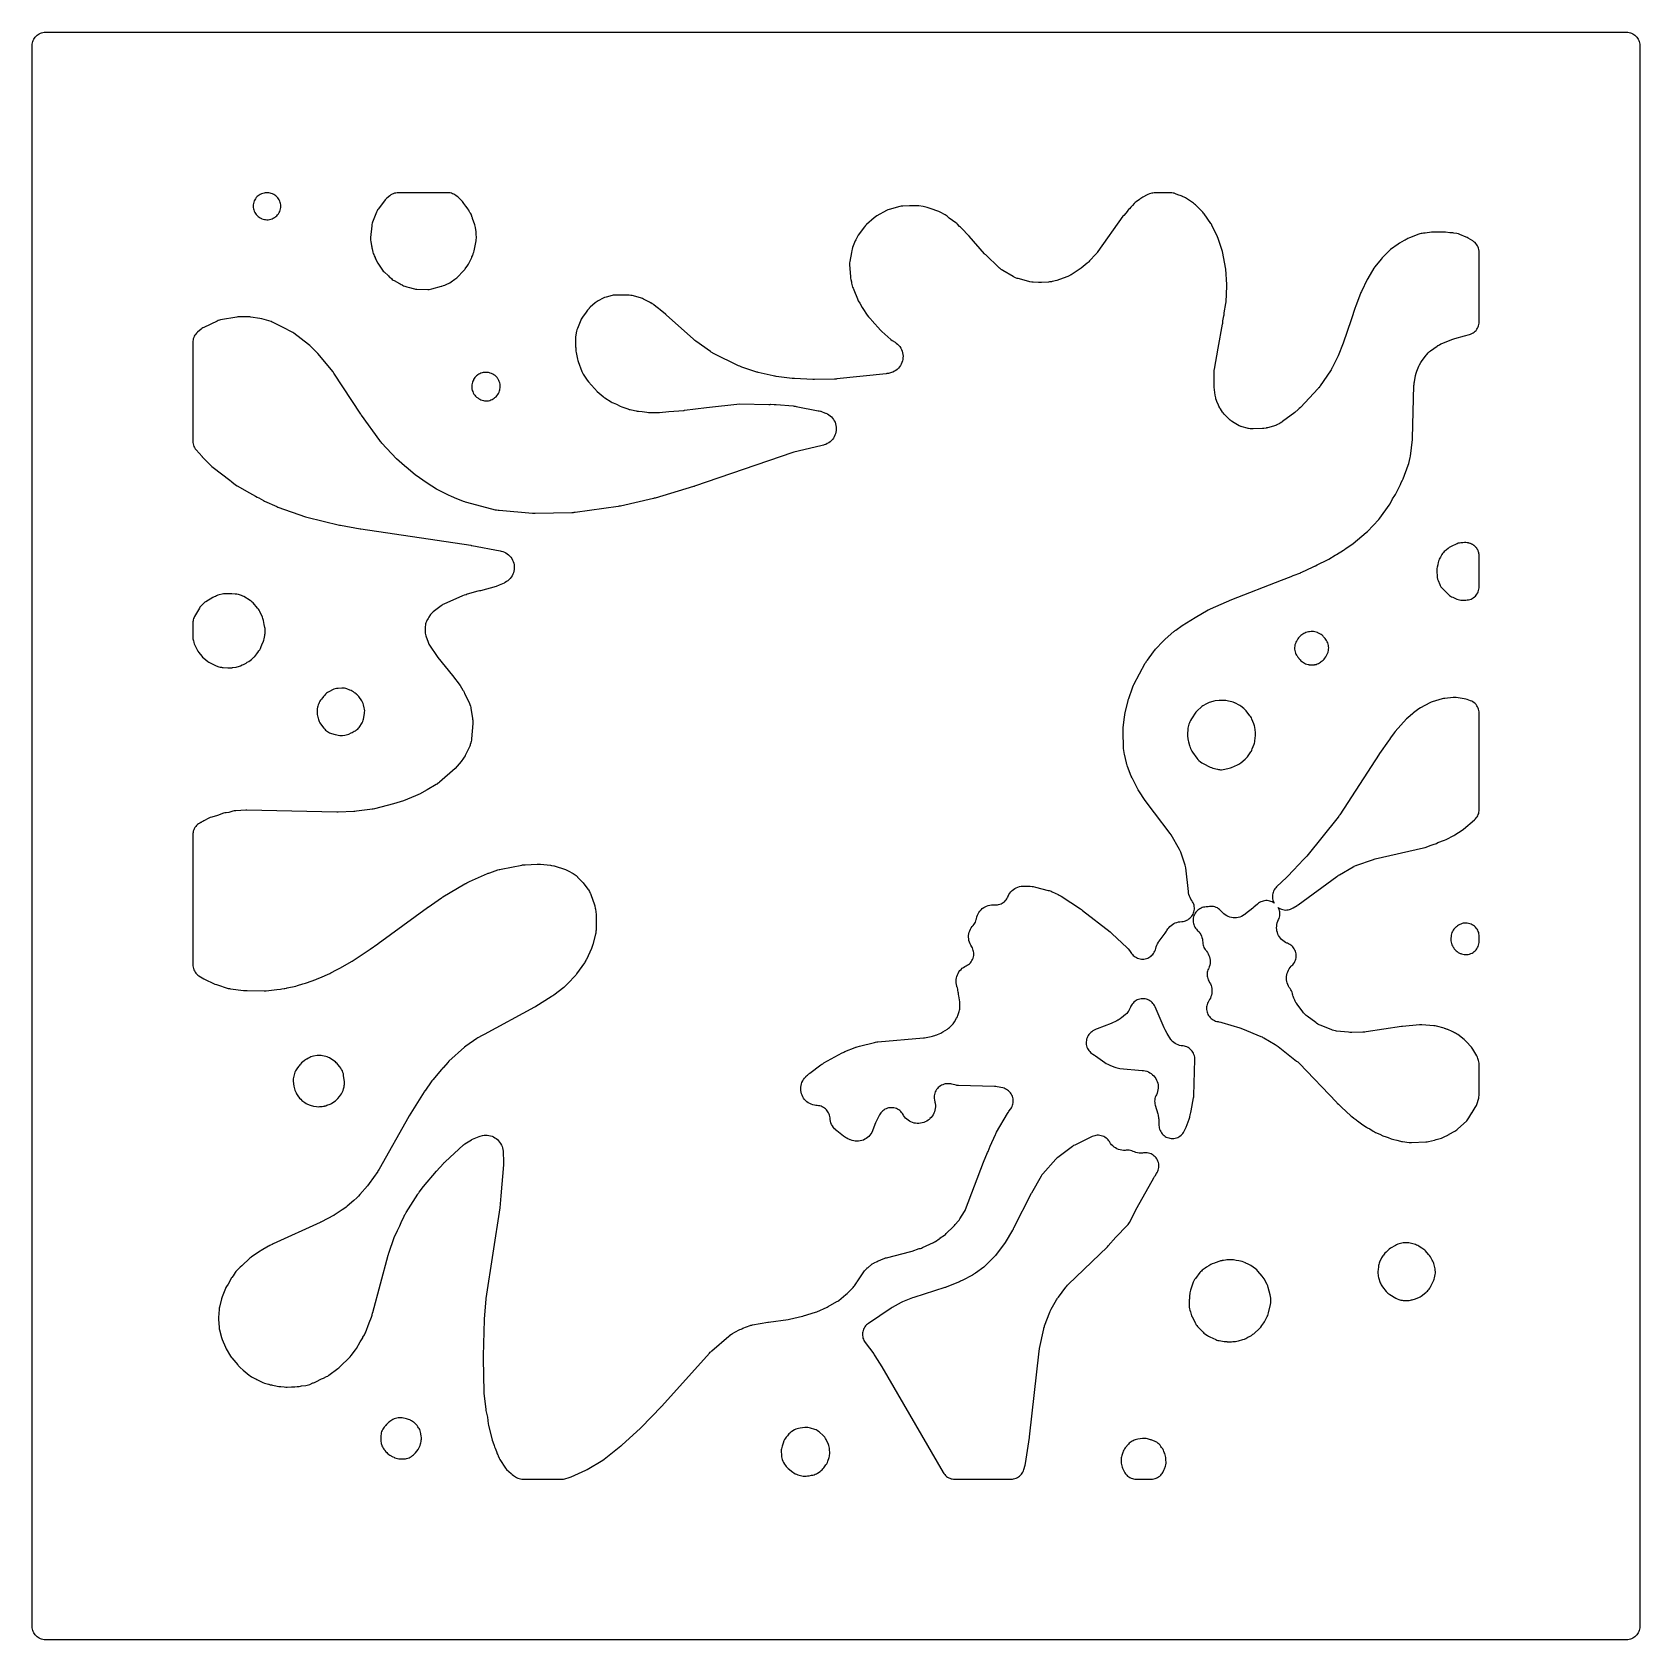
# Model space of a CAD drawing. Header units: millimetres. Extents: x 0 to 300, y 0 to 300.
import ezdxf

# ---------------------------------------------------------------- set-up
doc = ezdxf.new("R2010")
doc.units = ezdxf.units.MM
doc.layers.add('CUT', color=7, linetype='CONTINUOUS')

msp = doc.modelspace()

# ---------------------------------------------------------------- linework, layer by layer
at = {"layer": 'CUT'}
for points in [[(298.6041, 299.9569), (298.8256, 299.8521), (299.0358, 299.7262), (299.2326, 299.5802), (299.4142, 299.4156), (299.5787, 299.2341), (299.7247, 299.0373), (299.8507, 298.8271), (299.9554, 298.6056), (300.038, 298.3748), (300.0975, 298.1371), (300.1335, 297.8947), (300.1485, 297.5886), (300.1485, 2.4114), (300.1335, 2.1053), (300.0975, 1.8629), (300.038, 1.6252), (299.9554, 1.3944), (299.8507, 1.1729), (299.7247, 0.9627), (299.5787, 0.7659), (299.4142, 0.5844), (299.2326, 0.4198), (299.0358, 0.2738), (298.8256, 0.1479), (298.6041, 0.0431), (298.3734, -0.0395), (298.1357, -0.099), (297.8933, -0.135), (297.5872, -0.15), (2.4114, -0.15), (2.1053, -0.135), (1.8629, -0.099), (1.6252, -0.0395), (1.3944, 0.0431), (1.1729, 0.1479), (0.9627, 0.2738), (0.7659, 0.4198), (0.5844, 0.5844), (0.4198, 0.7659), (0.2738, 0.9627), (0.1479, 1.1729), (0.0431, 1.3944), (-0.0395, 1.6252), (-0.099, 1.8629), (-0.135, 2.1053), (-0.15, 2.4114), (-0.15, 297.5886), (-0.135, 297.8947), (-0.099, 298.1371), (-0.0395, 298.3748), (0.0431, 298.6056), (0.1479, 298.8271), (0.2738, 299.0373), (0.4198, 299.2341), (0.5844, 299.4156), (0.7659, 299.5802), (0.9627, 299.7262), (1.1729, 299.8521), (1.3944, 299.9569), (1.6252, 300.0395), (1.8629, 300.099), (2.1053, 300.135), (2.4114, 300.15), (297.5872, 300.15), (297.8933, 300.135), (298.1357, 300.099), (298.3734, 300.0395)], [(30.0443, 125.012), (30.1513, 124.7884), (30.28, 124.5765), (30.429, 124.3783), (30.5969, 124.1959), (30.7821, 124.0311), (30.9826, 123.8853), (31.6076, 123.477), (31.9203, 123.3033), (33.9617, 122.3534), (34.2707, 122.2339), (36.4818, 121.5429), (36.6946, 121.4866), (36.9116, 121.4492), (39.2992, 121.145), (39.6152, 121.125), (40.0009, 121.125), (40.0394, 121.1216), (43.1966, 121.0707), (43.5602, 121.0914), (45.5447, 121.3502), (46.2098, 121.4057), (46.4827, 121.4437), (46.9224, 121.5299), (47.0372, 121.5448), (47.3331, 121.6017), (47.4773, 121.6386), (49.0818, 121.953), (49.4243, 122.0458), (50.3959, 122.3847), (50.8878, 122.5105), (51.1109, 122.5787), (52.8484, 123.2005), (53.0715, 123.2927), (53.2783, 123.3901), (53.3998, 123.4325), (53.5881, 123.5068), (55.4295, 124.3216), (55.6134, 124.4122), (56.6729, 124.9891), (56.8332, 125.0647), (57.0496, 125.1799), (57.3231, 125.3432), (59.6273, 126.5979), (59.8358, 126.7251), (61.2893, 127.7117), (61.3507, 127.7484), (61.3764, 127.7639), (61.3811, 127.7668), (61.4874, 127.8358), (62.9924, 128.8678), (64.4147, 129.8333), (64.4589, 129.864), (64.4687, 129.871), (64.5009, 129.8943), (73.6693, 136.6327), (73.72, 136.6693), (73.7548, 136.694), (73.8061, 136.7298), (76.3222, 138.4527), (76.4204, 138.5177), (76.4878, 138.5608), (76.588, 138.6227), (80.6415, 141.0393), (80.8156, 141.1281), (80.8655, 141.1535), (81.0204, 141.2326), (81.5157, 141.4852), (84.8861, 142.9768), (85.0496, 143.0446), (85.1618, 143.088), (85.3284, 143.148), (86.838, 143.652), (87.0733, 143.7221), (87.2346, 143.7644), (87.474, 143.8189), (91.3213, 144.5636), (91.4598, 144.5877), (91.4847, 144.5916), (91.7639, 144.6242), (91.789, 144.6262), (91.9293, 144.6346), (94.1578, 144.7265), (94.4038, 144.7286), (94.5707, 144.7245), (94.8163, 144.7105), (96.653, 144.5447), (96.8598, 144.5202), (96.8966, 144.5148), (97.3046, 144.4317), (97.3405, 144.4222), (97.5405, 144.3638), (99.3139, 143.7913), (99.4887, 143.7299), (99.991, 143.5016), (100.0701, 143.4595), (100.7922, 143.051), (100.9172, 142.9771), (101.2631, 142.7325), (101.4098, 142.6233), (101.4355, 142.6032), (101.712, 142.3641), (101.7356, 142.3416), (101.8648, 142.2122), (102.7924, 141.2369), (103.6476, 140.0992), (103.7587, 139.9433), (103.7778, 139.9149), (103.9594, 139.6135), (104.1094, 139.2952), (104.1224, 139.2636), (104.1905, 139.0846), (104.8771, 137.132), (104.9371, 136.9462), (104.9469, 136.9128), (105.0374, 136.533), (105.0438, 136.4987), (105.0741, 136.3058), (105.1981, 135.3558), (105.2138, 135.2141), (105.2162, 135.1887), (105.2258, 135.0092), (105.1964, 133.1594), (105.183, 132.5579), (105.1728, 132.3517), (105.1699, 132.3149), (105.1154, 131.9059), (105.1086, 131.8697), (105.0645, 131.668), (104.5858, 129.7326), (104.5389, 129.5607), (104.5298, 129.5301), (104.4118, 129.1939), (104.3998, 129.1644), (104.3289, 129.0009), (103.3753, 126.9361), (103.2994, 126.7811), (103.2852, 126.7537), (103.1124, 126.4552), (103.0958, 126.4293), (102.9992, 126.2863), (101.5552, 124.2493), (101.3884, 124.0314), (101.2699, 123.8878), (101.0877, 123.6827), (100.1369, 122.6886), (99.1432, 121.7251), (97.2823, 120.2608), (97.112, 120.1344), (96.9939, 120.0519), (96.8167, 119.9353), (93.9382, 118.1564), (93.8449, 118.1006), (93.7809, 118.0636), (93.6861, 118.0106), (84.3072, 112.9407), (84.0335, 112.798), (83.9282, 112.7358), (83.1196, 112.2987), (82.885, 112.1546), (80.8818, 110.7671), (80.633, 110.5703), (77.6999, 107.9308), (77.4757, 107.7014), (76.6871, 106.7832), (76.6364, 106.7325), (76.4223, 106.4884), (76.3245, 106.3611), (74.6648, 104.4287), (74.5272, 104.2532), (73.1803, 102.3683), (73.1632, 102.3441), (73.1602, 102.3397), (73.0914, 102.2355), (70.2609, 97.7072), (70.2263, 97.6502), (70.2188, 97.6374), (70.1942, 97.5947), (64.6683, 87.7682), (64.5721, 87.6067), (64.504, 87.4986), (64.3998, 87.3421), (62.802, 85.0686), (62.6894, 84.9166), (62.6103, 84.8153), (62.4902, 84.6692), (61.0692, 83.0275), (60.7842, 82.7114), (60.679, 82.6016), (60.66, 82.5822), (60.4872, 82.4174), (59.9343, 81.9226), (58.7065, 80.8531), (58.5185, 80.6997), (58.4406, 80.6402), (58.4338, 80.6352), (57.7678, 80.1778), (56.2817, 79.1889), (56.2061, 79.1414), (56.1398, 79.1042), (53.8789, 77.9243), (53.7878, 77.8783), (53.7254, 77.8478), (53.6331, 77.8044), (44.8677, 73.8205), (44.6839, 73.7276), (44.3876, 73.5623), (44.2254, 73.4814), (44.0658, 73.3864), (44.0249, 73.3599), (42.6383, 72.5861), (42.4618, 72.4777), (40.8444, 71.3904), (40.6821, 71.2715), (40.5299, 71.14), (39.007, 69.713), (38.7115, 69.4397), (38.6522, 69.3806), (38.197, 68.954), (38.0474, 68.8012), (37.9113, 68.6362), (37.7898, 68.4602), (37.4161, 67.8657), (37.172, 67.5607), (37.0475, 67.391), (36.9378, 67.2114), (36.4336, 66.3027), (36.1605, 65.8683), (36.0486, 65.6707), (35.955, 65.4639), (35.3357, 63.9111), (35.2252, 63.5612), (34.8487, 61.9716), (34.8109, 61.7788), (34.7885, 61.5837), (34.6755, 60.0886), (34.6684, 59.9036), (34.675, 59.7186), (34.7872, 58.1787), (34.8114, 57.9695), (34.853, 57.763), (35.2089, 56.3168), (35.2632, 56.1283), (35.3321, 55.9446), (35.9404, 54.4989), (36.1018, 54.1808), (36.9186, 52.8213), (37.0266, 52.6566), (37.1473, 52.5009), (38.2497, 51.1884), (38.3093, 51.1228), (38.3289, 51.0984), (38.5053, 50.901), (38.7016, 50.7233), (39.29, 50.2449), (40.3596, 49.3169), (40.5912, 49.1387), (40.8419, 48.9887), (41.4545, 48.6692), (41.6057, 48.5789), (41.7942, 48.4771), (41.9667, 48.4021), (42.7025, 48.0184), (42.9673, 47.8993), (43.2442, 47.8118), (43.9947, 47.6215), (44.0645, 47.5947), (44.3124, 47.514), (44.5674, 47.4595), (44.7468, 47.4309), (45.3768, 47.2712), (45.6362, 47.2199), (45.8996, 47.1963), (46.3119, 47.1812), (46.9325, 47.0822), (47.2061, 47.0538), (47.4811, 47.0557), (48.3202, 47.1077), (48.4974, 47.1012), (48.6918, 47.1017), (48.8856, 47.1172), (49.329, 47.1702), (49.6966, 47.193), (49.9505, 47.2218), (50.1793, 47.2719), (50.952, 47.3642), (51.2075, 47.4083), (51.4571, 47.4786), (51.6981, 47.5745), (52.2933, 47.8476), (52.3828, 47.8721), (52.6199, 47.9496), (52.848, 48.0505), (53.9189, 48.5891), (54.2462, 48.744), (54.8312, 49.0125), (55.0491, 49.1258), (55.2548, 49.2599), (56.9729, 50.5043), (57.1344, 50.6317), (57.2848, 50.7719), (59.2222, 52.7327), (59.4158, 52.9531), (60.2246, 53.9911), (60.4153, 54.2736), (61.1274, 55.5014), (61.3721, 55.8704), (61.4912, 56.0694), (61.5914, 56.2785), (61.6273, 56.3634), (61.9044, 56.8413), (62.0024, 57.0281), (62.0844, 57.2224), (62.7804, 59.0899), (63.2289, 60.1501), (63.2949, 60.324), (63.3478, 60.5023), (63.4536, 60.9142), (63.4848, 61.0119), (66.3541, 71.7232), (66.393, 71.8584), (66.4212, 71.9498), (66.4652, 72.0834), (67.4807, 74.9838), (68.0962, 76.3101), (68.5154, 77.2134), (68.9204, 78.0861), (69.2058, 78.7011), (69.4928, 79.2708), (69.5777, 79.4296), (69.6379, 79.536), (69.7302, 79.6906), (71.8801, 83.099), (71.9795, 83.2486), (72.0495, 83.3485), (72.1559, 83.4931), (72.9772, 84.5546), (75.3483, 87.3847), (76.6537, 88.8198), (76.7775, 88.9495), (76.8636, 89.0356), (76.9934, 89.1592), (80.4512, 92.2981), (80.4596, 92.3053), (80.5326, 92.359), (80.6938, 92.4713), (81.9136, 93.2749), (81.9699, 93.31), (82.1118, 93.3711), (83.3188, 93.8525), (83.5174, 93.9252), (83.5532, 93.9372), (83.9451, 94.0443), (84.2833, 94.0984), (84.5764, 94.116), (84.8707, 94.1062), (85.1641, 94.0687), (85.4539, 94.0038), (85.7512, 93.907), (86.0233, 93.7884), (86.2849, 93.6434), (86.5315, 93.4742), (86.7609, 93.2824), (86.9711, 93.0696), (87.1601, 92.8378), (87.3395, 92.5694), (87.4983, 92.2753), (87.6171, 91.9976), (87.7044, 91.7291), (87.7673, 91.4539), (87.8088, 91.1473), (87.8115, 91.1174), (87.8229, 90.9494), (87.9008, 89.2212), (87.904, 88.9829), (87.901, 88.8211), (87.889, 88.5831), (87.4097, 82.76), (87.1973, 80.5742), (84.6196, 63.6352), (84.6154, 63.6066), (84.6147, 63.6014), (84.6007, 63.4805), (84.2652, 59.7947), (84.2624, 59.7613), (84.2619, 59.7555), (84.255, 59.6153), (84.1121, 52.8802), (84.1116, 52.8251), (84.1116, 52.8128), (84.112, 52.7722), (84.1125, 52.7406), (84.112, 52.6829), (84.112, 52.6678), (84.1128, 52.6178), (84.1189, 52.3683), (84.225, 46.1532), (84.2413, 45.9081), (84.5913, 42.8879), (84.6232, 42.6855), (84.8775, 41.4138), (85.0508, 40.2072), (85.0958, 39.9738), (85.7787, 37.1564), (85.8723, 36.8549), (86.1484, 36.1306), (86.2093, 35.9228), (86.3057, 35.6523), (86.5607, 35.0491), (86.7301, 34.6048), (86.8053, 34.428), (86.894, 34.2576), (86.8989, 34.249), (87.104, 33.7637), (87.1991, 33.5638), (87.3115, 33.3731), (88.125, 32.1235), (88.2883, 31.9007), (88.4752, 31.6971), (89.2944, 30.8986), (89.5147, 30.7077), (89.7557, 30.5436), (90.322, 30.2047), (90.5604, 30.079), (90.8109, 29.9797), (91.0707, 29.9079), (91.3366, 29.8645), (91.6057, 29.85), (91.666, 29.85), (98.6554, 29.85), (98.6789, 29.85), (98.8938, 29.8593), (99.1072, 29.887), (99.3175, 29.9329), (100.1657, 30.1571), (100.3632, 30.2181), (100.555, 30.2952), (103.2729, 31.5212), (103.5455, 31.6649), (106.431, 33.4225), (106.6706, 33.5883), (109.8359, 36.0638), (109.8658, 36.0876), (109.8712, 36.0919), (109.9932, 36.197), (113.4724, 39.3957), (113.4924, 39.4144), (113.4958, 39.4175), (113.5772, 39.4976), (117.3867, 43.4206), (117.4248, 43.4606), (117.4331, 43.4696), (117.4606, 43.4996), (126.3528, 53.3888), (126.5153, 53.5585), (126.6292, 53.6702), (126.802, 53.8294), (129.9949, 56.5911), (130.1417, 56.7117), (130.1685, 56.7326), (130.4793, 56.9507), (130.5081, 56.9687), (130.6714, 57.0657), (131.0939, 57.3023), (132.062, 57.8087), (132.2666, 57.908), (132.4074, 57.9711), (132.6176, 58.0578), (133.9771, 58.5706), (134.0908, 58.605), (134.1159, 58.6115), (134.2564, 58.6453), (134.4122, 58.6796), (137.2403, 59.1896), (137.3083, 59.2018), (137.3586, 59.2109), (137.3662, 59.2123), (141.0865, 59.7111), (141.3094, 59.7513), (143.7611, 60.3095), (143.7965, 60.3179), (143.803, 60.3194), (143.9503, 60.36), (146.1466, 61.0384), (146.4133, 61.1377), (148.3187, 61.9736), (148.5607, 62.0958), (150.1799, 63.027), (150.3448, 63.1306), (150.501, 63.2466), (151.8428, 64.3264), (152.0802, 64.5441), (153.1754, 65.6868), (153.3107, 65.8399), (153.433, 66.0036), (153.8143, 66.5602), (153.8438, 66.5961), (153.9527, 66.7514), (154.0733, 66.9381), (155.2225, 68.6154), (155.3308, 68.7654), (155.3508, 68.7917), (155.5696, 69.0518), (155.813, 69.2891), (155.8378, 69.311), (155.9794, 69.4299), (156.6211, 69.9427), (156.7572, 70.0465), (156.782, 70.0645), (157.0448, 70.2377), (157.1108, 70.273), (157.66, 70.5107), (157.8772, 70.6174), (157.9245, 70.6467), (158.8368, 71.0325), (158.9704, 71.086), (158.9945, 71.0952), (159.2674, 71.1866), (159.2921, 71.1939), (159.431, 71.2317), (164.0078, 72.3838), (164.242, 72.4551), (165.5326, 72.9183), (165.6514, 72.9439), (165.7695, 72.9755), (165.9812, 73.0426), (166.1862, 73.1281), (168.1955, 74.0735), (168.3792, 74.1694), (168.5543, 74.2802), (169.2521, 74.7634), (169.2671, 74.772), (169.4444, 74.8941), (169.4858, 74.9252), (170.2637, 75.4639), (170.4337, 75.5927), (170.5922, 75.7356), (171.9463, 77.0654), (172.1138, 77.247), (172.2625, 77.4442), (172.2977, 77.496), (172.8339, 78.0514), (173.0069, 78.2505), (173.1579, 78.4668), (174.0067, 79.8307), (174.1233, 80.0399), (174.2194, 80.2592), (177.5797, 89.0519), (178.3123, 90.8921), (178.3921, 91.0926), (178.3937, 91.0967), (178.7726, 92.0486), (179.7818, 94.2377), (179.8391, 94.3546), (179.8393, 94.3551), (179.8399, 94.3563), (179.8456, 94.3676), (179.8829, 94.4415), (179.9162, 94.5055), (180.0023, 94.6617), (182.0542, 98.1869), (182.1472, 98.3384), (182.2128, 98.4397), (182.3129, 98.5865), (182.641, 99.0443), (182.7747, 99.2517), (182.8873, 99.4713), (182.9777, 99.7008), (183.045, 99.9382), (183.0886, 100.181), (183.108, 100.427), (183.1031, 100.6736), (183.074, 100.9186), (183.0208, 101.1595), (182.9441, 101.394), (182.8447, 101.6198), (182.7235, 101.8348), (182.5817, 102.0367), (182.4207, 102.2236), (182.2421, 102.3938), (182.0476, 102.5455), (181.839, 102.6774), (181.6185, 102.788), (181.3881, 102.8763), (181.1502, 102.9416), (180.0917, 103.1762), (179.853, 103.2171), (179.6114, 103.2347), (172.8642, 103.3989), (172.7046, 103.4069), (172.6255, 103.4184), (172.5977, 103.4236), (172.4428, 103.4563), (171.6554, 103.6399), (171.4189, 103.6831), (171.1794, 103.7035), (171.0827, 103.7024), (170.9155, 103.7158), (170.6655, 103.7108), (170.4172, 103.6809), (170.1731, 103.6263), (169.9358, 103.5476), (169.7074, 103.4456), (169.4905, 103.3213), (169.287, 103.1759), (169.099, 103.011), (168.9285, 102.828), (168.7771, 102.629), (168.6464, 102.4158), (168.5376, 102.1907), (168.4518, 101.9557), (168.3899, 101.7134), (168.3526, 101.4662), (168.3401, 101.2164), (168.3527, 100.9666), (168.3901, 100.7194), (168.4841, 100.2567), (168.5162, 100.0761), (168.5211, 100.0438), (168.5556, 99.7085), (168.5571, 99.401), (168.5285, 99.0948), (168.4701, 98.7929), (168.3826, 98.4981), (168.2666, 98.2133), (168.1234, 97.9412), (167.9544, 97.6843), (167.761, 97.4452), (167.5245, 97.2051), (167.5004, 97.1829), (167.3758, 97.0738), (167.2461, 96.9709), (167.22, 96.9511), (166.9414, 96.7616), (166.6716, 96.6144), (166.3887, 96.4942), (166.0954, 96.4022), (165.7945, 96.3392), (165.4889, 96.306), (165.1816, 96.3027), (164.8753, 96.3295), (164.5732, 96.386), (164.278, 96.4717), (163.9926, 96.5859), (163.7197, 96.7274), (163.4619, 96.8948), (163.2217, 97.0866), (163.0014, 97.3009), (162.8031, 97.5358), (162.6286, 97.7888), (162.5313, 97.9645), (162.4024, 98.1724), (162.2538, 98.3668), (162.087, 98.5457), (161.9034, 98.7074), (161.705, 98.8505), (161.4935, 98.9734), (161.2709, 99.0751), (161.0396, 99.1545), (160.8015, 99.211), (160.5591, 99.2439), (160.3146, 99.253), (160.0704, 99.2381), (159.8289, 99.1994), (159.5922, 99.1373), (159.3628, 99.0524), (159.1428, 98.9455), (158.9343, 98.8175), (158.7392, 98.6698), (158.5596, 98.5038), (158.397, 98.3209), (158.2531, 98.1231), (158.1292, 97.9122), (157.4923, 96.6948), (157.3603, 96.3968), (156.8927, 95.122), (156.8257, 94.9523), (156.813, 94.9223), (156.6674, 94.6202), (156.5085, 94.3587), (156.3249, 94.114), (156.1184, 93.8882), (155.8909, 93.6836), (155.6447, 93.5021), (155.3819, 93.3453), (155.1052, 93.2149), (154.8171, 93.1119), (154.5203, 93.0374), (154.2177, 92.9921), (153.9122, 92.9764), (153.6066, 92.9905), (153.3038, 93.0342), (153.0066, 93.1072), (152.6902, 93.2184), (152.66, 93.2307), (152.4928, 93.3036), (152.212, 93.4342), (152.0134, 93.5338), (151.9785, 93.5526), (151.6007, 93.7863), (151.5684, 93.809), (151.3905, 93.9423), (150.138, 94.9396), (149.9926, 95.0615), (149.9672, 95.084), (149.7176, 95.3278), (149.5136, 95.572), (149.3353, 95.8357), (149.1846, 96.116), (149.063, 96.4101), (148.9718, 96.7151), (148.9118, 97.0276), (148.8812, 97.374), (148.8487, 97.6111), (148.7937, 97.8441), (148.7167, 98.0707), (148.6183, 98.2888), (148.4996, 98.4966), (148.3615, 98.6921), (148.2054, 98.8735), (148.0326, 99.0391), (147.8448, 99.1875), (147.6436, 99.3172), (147.431, 99.427), (147.2089, 99.5161), (146.9792, 99.5835), (146.7442, 99.6286), (146.5059, 99.651), (146.2571, 99.6625), (145.9522, 99.7067), (145.653, 99.7806), (145.3625, 99.8834), (145.0834, 100.0142), (144.8185, 100.1716), (144.5703, 100.3542), (144.3411, 100.5602), (144.1332, 100.7877), (143.9486, 101.0344), (143.789, 101.298), (143.6559, 101.5759), (143.5507, 101.8656), (143.4744, 102.1641), (143.4276, 102.4687), (143.4109, 102.7764), (143.4243, 103.0843), (143.4679, 103.3894), (143.5411, 103.6887), (143.6432, 103.9795), (143.7733, 104.2588), (143.9301, 104.5241), (144.1121, 104.7727), (144.3374, 105.0245), (144.3604, 105.0478), (144.4927, 105.1754), (144.6833, 105.3504), (144.8287, 105.4772), (144.9297, 105.5608), (145.0308, 105.6402), (145.1308, 105.7167), (147.1607, 107.2277), (147.374, 107.3753), (147.5222, 107.4704), (147.7453, 107.6029), (151.1768, 109.4841), (151.358, 109.5772), (151.4828, 109.637), (151.6689, 109.7201), (153.5885, 110.5154), (153.7226, 110.568), (153.7468, 110.5769), (153.9378, 110.6394), (154.4107, 110.7654), (157.2061, 111.4471), (157.347, 111.4785), (157.3723, 111.4837), (157.6571, 111.5303), (157.6828, 111.5335), (157.8263, 111.5485), (166.3173, 112.2738), (166.561, 112.3068), (167.7775, 112.5327), (168.0076, 112.5868), (168.2316, 112.6624), (168.4499, 112.7478), (168.5585, 112.7776), (168.8141, 112.8792), (168.9696, 112.9511), (169.5516, 113.1787), (169.7725, 113.2777), (169.9827, 113.3976), (170.8022, 113.9188), (171.0238, 114.0773), (171.2268, 114.259), (171.7426, 114.774), (171.8837, 114.9271), (172.0116, 115.0914), (172.1253, 115.2659), (172.5343, 115.9539), (172.6658, 116.207), (172.7676, 116.4734), (173.0012, 117.2077), (173.0627, 117.4387), (173.1018, 117.6745), (173.1182, 117.913), (173.1322, 118.5774), (173.1275, 118.7922), (173.1043, 119.0058), (172.9302, 120.1505), (172.9059, 120.4067), (172.87, 120.6532), (172.8283, 120.8202), (172.7746, 121.1732), (172.7293, 121.4002), (172.6631, 121.622), (172.6272, 121.7246), (172.5711, 121.8989), (172.5618, 121.9302), (172.4823, 122.2572), (172.4392, 122.5611), (172.426, 122.8678), (172.4427, 123.1743), (172.4892, 123.4778), (172.565, 123.7752), (172.6695, 124.0638), (172.8017, 124.3409), (172.9602, 124.6038), (173.1436, 124.8499), (173.3502, 125.0771), (173.5779, 125.2829), (173.8245, 125.4656), (174.0879, 125.6234), (174.3064, 125.7269), (174.5255, 125.8443), (174.7318, 125.9829), (174.9234, 126.1413), (175.0983, 126.3179), (175.2548, 126.511), (175.3913, 126.7188), (175.5066, 126.939), (175.5994, 127.1696), (175.6688, 127.4083), (175.7142, 127.6527), (175.7351, 127.9004), (175.7313, 128.1489), (175.7028, 128.3958), (175.65, 128.6387), (175.5733, 128.8752), (175.4735, 129.1028), (175.3515, 129.3194), (175.1719, 129.6044), (175.0328, 129.883), (174.9218, 130.1739), (174.8402, 130.4744), (174.7887, 130.7815), (174.7679, 131.0922), (174.7778, 131.4035), (174.8185, 131.7122), (174.8895, 132.0154), (174.9902, 132.31), (175.1195, 132.5933), (175.2762, 132.8624), (175.4587, 133.1147), (175.6336, 133.3118), (175.7865, 133.5023), (175.9201, 133.7068), (176.0331, 133.9233), (176.1245, 134.1498), (176.1933, 134.3842), (176.2256, 134.554), (176.226, 134.5539), (176.2264, 134.556), (176.3073, 134.889), (176.4109, 135.1839), (176.5433, 135.467), (176.7032, 135.7357), (176.8889, 135.9871), (177.0987, 136.2188), (177.3304, 136.4286), (177.5818, 136.6144), (177.8505, 136.7742), (178.1336, 136.9066), (178.4285, 137.0102), (178.7323, 137.0841), (179.0419, 137.1274), (179.3542, 137.1397), (179.658, 137.1215), (179.8995, 137.1187), (180.1401, 137.1393), (180.3776, 137.1829), (180.6098, 137.2493), (180.8345, 137.3377), (181.0497, 137.4474), (181.2532, 137.5774), (181.4433, 137.7264), (181.6181, 137.893), (181.7759, 138.0758), (181.9155, 138.2729), (182.0353, 138.4825), (182.1344, 138.7028), (182.1686, 138.7899), (182.311, 139.0676), (182.4802, 139.3299), (182.6746, 139.574), (182.8922, 139.7978), (183.1309, 139.9988), (183.3884, 140.1752), (183.662, 140.3252), (183.9492, 140.4473), (184.2471, 140.5404), (184.5822, 140.6096), (184.605, 140.6131), (186.0794, 140.6112), (186.2504, 140.6071), (186.281, 140.6057), (186.6216, 140.5741), (186.6519, 140.5698), (186.8208, 140.5424), (187.2392, 140.4646), (189.6283, 139.8507), (189.8054, 139.8005), (189.8368, 139.7908), (190.1825, 139.6647), (190.2128, 139.6519), (190.3806, 139.5763), (191.4814, 139.0474), (191.6912, 138.9384), (191.8312, 138.8599), (192.0338, 138.7378), (195.6872, 136.3752), (195.829, 136.2789), (195.9237, 136.2112), (196.061, 136.1085), (201.1848, 132.0869), (201.3126, 131.9819), (201.3979, 131.9087), (201.5209, 131.7982), (204.3996, 129.0966), (204.5409, 128.9567), (204.5655, 128.9311), (204.8248, 128.63), (204.8465, 128.6019), (204.9639, 128.4415), (205.2151, 128.0782), (205.3619, 127.8864), (205.5266, 127.7096), (205.7076, 127.5496), (205.9031, 127.4078), (206.1115, 127.2855), (206.3306, 127.1839), (206.5586, 127.1039), (206.7932, 127.0463), (207.0322, 127.0116), (207.2735, 127.0001), (207.5148, 127.012), (207.7538, 127.0471), (207.9883, 127.1051), (208.2161, 127.1855), (208.4351, 127.2875), (208.6432, 127.4102), (208.8385, 127.5523), (209.0192, 127.7127), (209.1836, 127.8897), (209.3301, 128.0818), (209.4573, 128.2871), (209.5642, 128.5037), (209.6497, 128.7297), (209.7129, 128.9628), (209.7215, 129.0018), (209.8098, 129.3266), (209.9188, 129.6136), (210.0554, 129.8886), (210.2337, 130.174), (210.2523, 130.2008), (210.3605, 130.3486), (211.51, 131.8418), (211.639, 132.0258), (211.7509, 132.2207), (211.8019, 132.3196), (211.8174, 132.3479), (211.9903, 132.6308), (212.1721, 132.8726), (212.3763, 133.0959), (212.601, 133.2984), (212.8441, 133.4785), (213.1034, 133.6343), (213.3765, 133.7645), (213.6608, 133.8679), (213.9538, 133.9435), (214.2526, 133.9905), (214.5896, 134.0108), (214.8288, 134.0367), (215.0643, 134.0856), (215.2941, 134.1568), (215.516, 134.2498), (215.7279, 134.3637), (215.9279, 134.4975), (216.1141, 134.6498), (216.2848, 134.8194), (216.4384, 135.0045), (216.5735, 135.2036), (216.6888, 135.4147), (216.7833, 135.636), (216.8561, 135.8653), (216.9066, 136.1005), (216.9341, 136.3395), (216.9386, 136.5801), (216.92, 136.8199), (216.8783, 137.0569), (216.8141, 137.2887), (216.7279, 137.5133), (216.6205, 137.7286), (216.4929, 137.9326), (216.2945, 138.2183), (216.1436, 138.4888), (216.0202, 138.7728), (215.9252, 139.0676), (215.8535, 139.3994), (215.8481, 139.432), (215.8225, 139.6149), (215.3139, 144.0374), (215.2729, 144.2843), (215.2074, 144.526), (214.3986, 147.0093), (214.3059, 147.2507), (214.1888, 147.4812), (212.6323, 150.1886), (212.446, 150.4675), (209.4681, 154.3363), (207.7247, 156.662), (206.558, 158.4577), (206.4577, 158.6211), (206.3924, 158.7339), (206.3005, 158.9023), (205.3678, 160.7211), (205.284, 160.8953), (205.2302, 161.0151), (205.1556, 161.1934), (204.4695, 162.9583), (204.3817, 163.2106), (204.3282, 163.3838), (204.2585, 163.6417), (203.8782, 165.2792), (203.8316, 165.5132), (203.8051, 165.673), (203.7735, 165.9095), (203.7243, 166.3957), (203.6127, 169.5676), (203.6251, 170.0782), (203.6395, 170.2202), (203.8306, 171.7909), (203.9503, 172.6385), (203.9787, 172.8112), (204.0008, 172.928), (204.0374, 173.0991), (204.5459, 175.2367), (204.5934, 175.4163), (204.6287, 175.5375), (204.685, 175.7146), (205.3722, 177.7032), (205.4248, 177.846), (205.4347, 177.8714), (205.5571, 178.15), (205.5691, 178.1745), (205.6387, 178.3099), (207.7688, 182.255), (207.9064, 182.4891), (208.0054, 182.6445), (208.1595, 182.868), (209.3207, 184.4278), (209.4537, 184.5961), (209.5472, 184.7078), (209.6895, 184.8682), (211.1382, 186.4097), (211.2634, 186.5367), (211.3504, 186.6209), (211.4814, 186.7418), (213.1165, 188.1798), (213.2471, 188.2894), (213.3374, 188.3619), (213.4729, 188.4655), (214.6303, 189.3101), (217.1003, 190.8426), (219.5334, 192.2197), (219.6985, 192.3078), (219.8121, 192.3648), (219.9813, 192.4445), (223.9644, 194.2005), (233.1959, 197.7834), (235.014, 198.474), (235.0373, 198.483), (235.0415, 198.4847), (235.1387, 198.5251), (235.3727, 198.6282), (236.8089, 199.1856), (236.8431, 199.1992), (236.8493, 199.2017), (236.9914, 199.2645), (238.9835, 200.2196), (239.3954, 200.4012), (239.4274, 200.4155), (239.433, 200.4181), (239.5649, 200.4832), (239.8606, 200.6401), (241.8158, 201.5776), (242.0428, 201.7013), (243.2439, 202.4386), (243.3862, 202.5223), (243.4913, 202.5905), (244.7731, 203.3773), (244.9792, 203.5185), (245.3094, 203.7698), (246.3489, 204.444), (246.5933, 204.6246), (249.0542, 206.6851), (249.2684, 206.8871), (251.3655, 209.1117), (251.5733, 209.3632), (253.3085, 211.7667), (253.4975, 212.0725), (253.9733, 212.9835), (254.3616, 213.5761), (254.4988, 213.8128), (255.3043, 215.3963), (255.4106, 215.6356), (255.5534, 216.0084), (255.8003, 216.4811), (255.9182, 216.7422), (256.8855, 219.2608), (256.9899, 219.6049), (257.2412, 220.7145), (257.2846, 220.9644), (257.6624, 224.065), (257.6797, 224.2961), (257.9615, 234.178), (257.9684, 234.3224), (257.9701, 234.3482), (258.0006, 234.6356), (258.0043, 234.6612), (258.0278, 234.8039), (258.2524, 236.0196), (258.2934, 236.2129), (258.3017, 236.2472), (258.4139, 236.626), (258.4257, 236.6593), (258.4967, 236.8438), (258.8889, 237.7883), (258.981, 237.9927), (258.9985, 238.0286), (259.2185, 238.4191), (259.2402, 238.4526), (259.3673, 238.6373), (260.2099, 239.7862), (260.3295, 239.9406), (260.3515, 239.9676), (260.5927, 240.2334), (260.8602, 240.4726), (260.8874, 240.4945), (261.0426, 240.6129), (262.2959, 241.518), (262.4266, 241.6083), (262.4503, 241.6239), (262.7007, 241.7743), (262.9629, 241.9029), (262.989, 241.9143), (263.1357, 241.9751), (265.244, 242.796), (265.4326, 242.8636), (265.5619, 242.9062), (265.62, 242.9236), (267.4197, 243.4147), (268.3019, 243.6536), (268.5407, 243.7313), (268.7705, 243.8326), (268.9889, 243.9564), (269.1939, 244.1015), (269.3832, 244.2665), (269.5551, 244.4496), (269.7077, 244.649), (269.8395, 244.8627), (269.9493, 245.0886), (270.0358, 245.3244), (270.0982, 245.5676), (270.1359, 245.8159), (270.1485, 246.0667), (270.1485, 246.0686), (270.1485, 258.9806), (270.1485, 259.017), (270.1355, 259.2717), (270.0966, 259.5237), (270.0323, 259.7705), (269.9431, 260.0094), (269.8301, 260.238), (269.6944, 260.4539), (269.5374, 260.6548), (269.3607, 260.8387), (269.1662, 261.0036), (268.956, 261.1479), (268.0635, 261.6955), (267.8953, 261.7899), (267.7204, 261.8711), (266.5504, 262.3604), (266.2763, 262.4567), (265.9929, 262.5205), (265.4302, 262.6133), (265.2099, 262.6397), (264.9882, 262.6464), (264.6769, 262.642), (263.8498, 262.7834), (263.6243, 262.8115), (263.3972, 262.8189), (261.5906, 262.7962), (261.406, 262.7871), (261.2227, 262.7643), (260.0666, 262.5772), (259.7302, 262.5725), (259.5109, 262.5598), (259.2936, 262.5279), (259.08, 262.477), (258.8716, 262.4076), (257.1535, 261.7499), (256.8359, 261.6021), (256.5996, 261.4712), (256.5177, 261.4359), (256.3013, 261.3163), (256.1444, 261.2191), (255.2832, 260.7421), (255.0237, 260.5768), (253.6038, 259.5438), (253.4499, 259.4223), (253.306, 259.2891), (252.0161, 257.9979), (251.82, 257.777), (250.6588, 256.3013), (250.4831, 256.0471), (249.3306, 254.1376), (249.2238, 253.9413), (248.1342, 251.706), (248.0505, 251.5144), (247.0235, 248.8659), (247.014, 248.841), (247.0123, 248.8365), (246.9751, 248.7303), (246.2195, 246.4053), (244.7201, 242.0492), (244.718, 242.043), (244.716, 242.0372), (244.716, 242.0371), (243.7779, 239.7167), (243.4157, 238.9699), (243.3541, 238.8429), (243.3344, 238.8023), (242.664, 237.4203), (242.6386, 237.3718), (242.5349, 237.1871), (242.461, 237.0637), (242.347, 236.8851), (240.4528, 234.0936), (240.3677, 233.9733), (240.352, 233.9521), (240.1679, 233.722), (240.1507, 233.7021), (240.052, 233.5926), (236.7418, 230.0636), (236.538, 229.8759), (236.3883, 229.738), (236.3205, 229.6756), (235.7277, 229.1296), (233.4201, 227.4028), (233.2818, 227.3042), (233.2567, 227.2871), (232.9675, 227.109), (232.9409, 227.0943), (232.7905, 227.0153), (232.4567, 226.8494), (232.2911, 226.7721), (232.2612, 226.759), (231.9197, 226.629), (231.8886, 226.6189), (231.7135, 226.5665), (230.5973, 226.2621), (230.3862, 226.2111), (230.3484, 226.2031), (229.9194, 226.1381), (229.8809, 226.1345), (229.6642, 226.1207), (227.8903, 226.0593), (227.7133, 226.0574), (227.6816, 226.0578), (227.3567, 226.0773), (227.0352, 226.1273), (227.0041, 226.1336), (226.8316, 226.1731), (225.8763, 226.4158), (225.6701, 226.4745), (225.6337, 226.486), (225.3512, 226.5933), (225.3098, 226.6162), (224.3673, 227.1654), (223.8619, 227.5051), (223.7434, 227.5896), (223.6181, 227.6949), (223.5969, 227.7143), (223.4809, 227.8252), (222.5121, 228.7924), (222.3229, 229.028), (222.3066, 229.0502), (222.2178, 229.1759), (221.816, 229.7703), (221.7188, 229.9216), (221.7021, 229.9491), (221.5302, 230.2649), (221.5162, 230.2938), (221.4418, 230.4575), (221.1411, 231.1635), (221.0792, 231.3185), (221.0687, 231.3464), (220.9658, 231.6638), (220.9579, 231.6926), (220.9171, 231.8544), (220.8043, 232.3482), (220.6297, 233.8129), (220.6297, 236.5077), (220.6331, 236.6693), (220.6344, 236.6982), (220.6622, 237.0202), (220.666, 237.0489), (220.6903, 237.2088), (221.3741, 241.1349), (222.1975, 245.5951), (222.2036, 245.6295), (222.2047, 245.6357), (222.2251, 245.7814), (222.2745, 246.23), (222.4628, 247.1412), (222.4967, 247.3491), (222.5129, 247.5591), (222.518, 247.7018), (222.828, 249.4817), (222.8614, 249.7762), (223.0188, 252.6965), (223.0157, 253.0136), (222.8041, 255.9021), (222.7658, 256.1916), (222.2538, 258.8541), (222.1786, 259.1478), (221.391, 261.595), (221.2588, 261.924), (220.2049, 264.0875), (220.1164, 264.253), (220.0158, 264.4114), (218.7915, 266.1879), (218.6546, 266.3683), (218.502, 266.5357), (217.1715, 267.868), (216.9785, 268.0421), (216.7685, 268.1952), (215.2691, 269.1733), (215.0556, 269.298), (214.8307, 269.401), (214.7737, 269.4238), (214.7091, 269.4594), (214.4836, 269.5563), (213.8643, 269.7871), (213.4027, 269.9716), (213.1782, 270.0491), (212.9474, 270.105), (212.7123, 270.1387), (212.4751, 270.15), (212.4406, 270.15), (212.4398, 270.15), (209.9679, 270.15), (209.9678, 270.15), (209.6714, 270.15), (209.435, 270.1388), (209.2007, 270.1053), (208.9706, 270.0498), (208.5497, 269.9268), (208.266, 269.8251), (207.9967, 269.6899), (207.4581, 269.3776), (207.3319, 269.3238), (207.1297, 269.2147), (206.9384, 269.0875), (206.8034, 268.9885), (206.7535, 268.9564), (206.6699, 268.8907), (206.0651, 268.4471), (205.8869, 268.3035), (205.7226, 268.1441), (205.3923, 267.7929), (205.3254, 267.7351), (205.1888, 267.6077), (205.0622, 267.4704), (204.7925, 267.1554), (204.6566, 267.0109), (204.4394, 266.7457), (204.4274, 266.7289), (203.745, 265.9316), (203.6072, 265.7552), (198.9335, 259.1858), (198.7934, 259.0013), (198.6945, 258.8791), (198.5433, 258.7035), (197.3643, 257.4173), (197.1952, 257.2444), (197.0767, 257.1308), (196.8968, 256.9691), (195.7882, 256.0356), (193.9206, 254.8455), (193.7402, 254.7376), (193.7075, 254.7192), (193.33, 254.5345), (193.2955, 254.5199), (193.0996, 254.4437), (191.2411, 253.7799), (190.4051, 253.5778), (190.2439, 253.5425), (190.2149, 253.5368), (189.8886, 253.4878), (189.8593, 253.4847), (189.6948, 253.471), (188.3891, 253.3911), (188.169, 253.3841), (188.0195, 253.3837), (187.7994, 253.3896), (186.8319, 253.4442), (186.6398, 253.46), (186.6056, 253.4637), (186.2252, 253.5247), (186.1916, 253.5319), (186.0042, 253.577), (184.0322, 254.1056), (183.8704, 254.1529), (183.8416, 254.162), (183.5506, 254.2688), (183.2704, 254.4014), (183.2438, 254.4155), (183.0965, 254.4977), (181.1404, 255.6484), (180.9568, 255.7637), (180.9247, 255.7851), (180.579, 256.0465), (180.5496, 256.0716), (180.3886, 256.2168), (177.9714, 258.5284), (177.8738, 258.6252), (177.8087, 258.6922), (177.751, 258.7538), (174.897, 262.0556), (174.8739, 262.082), (174.8697, 262.0868), (174.7685, 262.1941), (173.4945, 263.467), (173.3696, 263.6053), (173.2333, 263.745), (173.0958, 263.8654), (172.6836, 264.2772), (172.545, 264.4056), (172.3971, 264.5232), (171.1582, 265.4337), (170.7381, 265.7737), (170.5645, 265.9021), (170.3804, 266.0151), (169.4421, 266.5369), (169.2367, 266.639), (169.0229, 266.7219), (168.4354, 266.9192), (168.3176, 266.9743), (167.9803, 267.1035), (167.0418, 267.387), (166.7695, 267.4784), (166.5154, 267.5491), (166.2553, 267.5925), (165.4835, 267.68), (165.3284, 267.7), (165.2988, 267.7009), (165.1486, 267.718), (164.788, 267.7326), (164.164, 267.7129), (164.1079, 267.7175), (163.8187, 267.7079), (163.7191, 267.6988), (162.4978, 267.6602), (162.2014, 267.6331), (161.9103, 267.571), (159.9578, 267.0309), (159.6929, 266.9414), (159.4397, 266.8228), (157.6055, 265.8358), (157.3531, 265.68), (157.1209, 265.4953), (155.6698, 264.1938), (155.4878, 264.0128), (155.3254, 263.8142), (154.1539, 262.2218), (153.9914, 261.9708), (153.8601, 261.7022), (153.8166, 261.5979), (153.6876, 261.3808), (153.579, 261.1454), (153.0829, 259.9049), (152.9927, 259.6359), (152.9335, 259.3584), (152.8732, 258.9684), (152.585, 257.3199), (152.5517, 257.0329), (152.5518, 256.744), (152.6851, 254.4551), (152.7128, 254.2019), (152.7662, 253.9528), (152.8821, 253.5205), (152.8822, 253.5024), (152.8946, 253.2565), (152.9312, 253.013), (152.9916, 252.7743), (153.0751, 252.5428), (153.1811, 252.3205), (153.2401, 252.2108), (153.3078, 252.01), (153.9981, 250.3224), (154.0746, 250.1536), (154.1633, 249.9909), (154.4412, 249.5236), (154.8847, 248.7113), (155.0067, 248.5108), (155.8502, 247.2609), (156.0634, 246.9878), (156.5421, 246.4554), (156.6078, 246.3687), (156.7502, 246.1973), (158.305, 244.4859), (158.4302, 244.3634), (158.4964, 244.296), (158.5509, 244.2492), (160.2701, 242.756), (160.5214, 242.5642), (161.0469, 242.2133), (161.1995, 242.1059), (161.2262, 242.086), (161.4911, 241.8682), (161.7119, 241.6464), (161.9095, 241.4038), (162.082, 241.1428), (162.2277, 240.8659), (162.3452, 240.5759), (162.4332, 240.2757), (162.4911, 239.9682), (162.518, 239.6564), (162.5139, 239.3436), (162.4786, 239.0327), (162.4127, 238.7268), (162.3167, 238.429), (162.1915, 238.1422), (162.0385, 237.8693), (161.8591, 237.613), (161.6552, 237.3757), (161.4286, 237.1599), (161.1818, 236.9676), (160.917, 236.8009), (160.637, 236.6612), (160.3445, 236.5501), (160.0134, 236.4608), (159.9808, 236.4537), (159.7975, 236.4187), (159.6676, 236.3972), (159.5617, 236.3812), (159.4895, 236.3714), (159.3832, 236.3585), (150.1634, 235.3699), (150.0036, 235.3562), (149.8949, 235.3492), (149.7346, 235.3424), (145.9962, 235.2628), (145.8683, 235.2623), (145.7815, 235.2634), (145.6537, 235.2672), (142.2204, 235.4284), (142.0736, 235.4382), (141.974, 235.4468), (141.8277, 235.4623), (138.8049, 235.8434), (138.6121, 235.8728), (138.4817, 235.8962), (138.2907, 235.9356), (135.4793, 236.5921), (135.3165, 236.634), (135.2066, 236.665), (135.0458, 236.7141), (132.4157, 237.5831), (132.1727, 237.6728), (132.0101, 237.7393), (131.7739, 237.8456), (127.1072, 240.1419), (126.9706, 240.2126), (126.9464, 240.2258), (126.6825, 240.3837), (126.6595, 240.3988), (126.5326, 240.4858), (123.8074, 242.437), (123.6397, 242.5643), (123.5283, 242.654), (123.368, 242.7905), (118.2809, 247.3771), (118.2589, 247.3968), (118.2548, 247.4003), (118.1595, 247.4802), (117.1799, 248.2597), (116.8467, 248.5545), (116.6024, 248.7451), (116.3685, 248.9053), (116.0037, 249.1956), (115.8328, 249.3202), (115.6521, 249.4298), (115.4008, 249.568), (115.3291, 249.6171), (115.1375, 249.736), (114.9359, 249.8372), (114.8064, 249.895), (114.0617, 250.3048), (113.8741, 250.3979), (113.6794, 250.4751), (113.479, 250.5356), (111.9475, 250.9293), (111.648, 250.9871), (111.3438, 251.0079), (109.7436, 251.0199), (109.5171, 251.0254), (109.4296, 251.0222), (108.7913, 251.027), (108.5823, 251.0198), (108.3747, 250.9952), (108.1699, 250.9533), (107.0613, 250.6779), (106.7771, 250.5891), (106.5055, 250.467), (105.5518, 249.9683), (105.3703, 249.8634), (105.1982, 249.7437), (105.0367, 249.61), (104.0829, 248.7505), (103.9134, 248.5823), (103.888, 248.5518), (103.7479, 248.4112), (103.6037, 248.2377), (103.4758, 248.052), (103.3634, 247.872), (102.653, 246.9301), (102.5288, 246.7493), (102.4209, 246.5584), (102.3301, 246.3588), (101.7001, 244.7947), (101.6159, 244.5496), (101.5575, 244.297), (101.3652, 243.2123), (101.3332, 242.953), (101.3283, 242.6917), (101.3432, 242.2491), (101.3293, 241.7944), (101.3322, 241.575), (101.3544, 241.3566), (101.3791, 241.1872), (101.3941, 240.743), (101.4098, 240.535), (101.4428, 240.329), (101.7048, 239.0411), (101.755, 238.8383), (101.8219, 238.6405), (102.549, 236.7536), (102.6585, 236.5093), (102.7935, 236.2781), (103.535, 235.1515), (103.7572, 234.8623), (104.9163, 233.5621), (105.0544, 233.4191), (105.1137, 233.3667), (105.2194, 233.2377), (105.4102, 233.0501), (106.4996, 232.0876), (106.6491, 231.9655), (106.8076, 231.8552), (107.979, 231.1059), (108.1799, 230.9902), (108.3906, 230.8936), (109.02, 230.6396), (109.677, 230.302), (109.9863, 230.1686), (111.142, 229.7601), (111.3589, 229.6943), (111.5807, 229.6485), (111.777, 229.6171), (112.6921, 229.4045), (112.8892, 229.3669), (113.0887, 229.3453), (113.7654, 229.2994), (114.6494, 229.1581), (114.9738, 229.1278), (116.7148, 229.0789), (117.0515, 229.0922), (118.7563, 229.275), (121.5678, 229.5039), (121.6295, 229.5097), (121.6431, 229.5112), (121.6884, 229.5164), (125.8223, 230.0327), (132.0459, 230.7), (137.4536, 230.6208), (137.7008, 230.6295), (137.7758, 230.6396), (138.4563, 230.6267), (138.5865, 230.622), (138.675, 230.6173), (138.805, 230.608), (142.0222, 230.323), (142.2157, 230.3008), (142.3466, 230.2823), (142.5387, 230.2501), (146.6811, 229.4437), (146.818, 229.4144), (146.8425, 229.4087), (147.1125, 229.3349), (147.1364, 229.3273), (147.2692, 229.2829), (147.8772, 229.0667), (148.0496, 229.0006), (148.0801, 228.988), (148.3872, 228.8434), (148.653, 228.6846), (148.9019, 228.5004), (149.1315, 228.2925), (149.3396, 228.0632), (149.524, 227.8144), (149.6831, 227.5488), (149.8153, 227.2687), (149.9194, 226.9771), (149.9942, 226.6766), (150.0391, 226.3702), (150.0537, 226.0609), (150.0377, 225.7516), (149.9915, 225.4454), (149.9153, 225.1453), (149.81, 224.8541), (149.6765, 224.5746), (149.5163, 224.3097), (149.3307, 224.0617), (149.1217, 223.8333), (148.8912, 223.6265), (148.6414, 223.4434), (148.3749, 223.2857), (148.0942, 223.155), (147.8062, 223.054), (147.634, 223.0189), (147.1518, 222.885), (142.1438, 221.6665), (141.9253, 221.6027), (123.5979, 215.3301), (123.524, 215.3056), (123.4736, 215.2895), (123.3992, 215.2666), (116.2048, 213.1335), (116.0919, 213.1019), (116.0149, 213.0817), (115.9011, 213.0536), (109.7445, 211.6397), (109.5862, 211.6069), (109.4781, 211.587), (109.3185, 211.5611), (101.2596, 210.4296), (101.037, 210.4051), (100.8854, 210.3929), (100.6617, 210.3818), (93.8366, 210.2451), (93.6449, 210.2462), (93.5147, 210.2502), (93.3232, 210.2611), (87.1021, 210.7741), (86.9415, 210.7908), (86.9129, 210.7944), (86.5946, 210.8485), (86.5664, 210.8546), (86.4093, 210.8919), (81.0686, 212.2812), (80.8156, 212.3567), (80.6458, 212.4139), (80.3987, 212.5069), (78.768, 213.1875), (78.0455, 213.5055), (77.7695, 213.627), (77.5179, 213.7378), (76.6018, 214.1411), (75.398, 214.7977), (73.6115, 215.9254), (71.4035, 217.4433), (69.7077, 218.8924), (69.4714, 219.0944), (69.3922, 219.1621), (67.9014, 220.436), (65.1657, 223.3932), (65.0161, 223.5652), (64.9181, 223.685), (64.7791, 223.8658), (61.3782, 228.5809), (61.33, 228.6492), (61.2978, 228.696), (61.2512, 228.7654), (56.2115, 236.4529), (56.0486, 236.6739), (53.1883, 240.1383), (53.0098, 240.3326), (51.711, 241.6048), (51.4851, 241.801), (48.7047, 243.9381), (48.5122, 244.0721), (48.308, 244.1876), (46.8894, 244.9039), (45.4691, 245.6354), (45.2519, 245.7345), (45.2278, 245.7428), (44.8835, 245.9167), (44.6846, 246.0064), (44.4786, 246.0785), (42.7465, 246.6009), (42.3942, 246.6799), (40.6775, 246.9366), (40.4927, 246.9572), (40.3069, 246.964), (38.5048, 246.9633), (38.2843, 246.9535), (38.0656, 246.9243), (35.0515, 246.3851), (34.8313, 246.3354), (34.6165, 246.266), (34.4089, 246.1775), (31.933, 244.9878), (31.7479, 244.8891), (31.5717, 244.7752), (31.4056, 244.6469), (30.7399, 244.0864), (30.5626, 243.9219), (30.4021, 243.741), (30.2598, 243.5454), (30.137, 243.337), (30.035, 243.1177), (29.9546, 242.8896), (29.8967, 242.6548), (29.8617, 242.4155), (29.85, 242.1739), (29.85, 242.0798), (29.85, 223.8509), (29.85, 223.771), (29.8632, 223.5141), (29.9028, 223.2599), (29.9683, 223.0111), (30.059, 222.7704), (30.1739, 222.5402), (30.3119, 222.3231), (30.4715, 222.1213), (31.5765, 220.8631), (31.5998, 220.8369), (31.6041, 220.8322), (31.706, 220.7258), (33.416, 219.0434), (33.6496, 218.8405), (36.7495, 216.4672), (37.0674, 216.2161), (37.1781, 216.1391), (37.8502, 215.6246), (38.146, 215.4297), (40.473, 214.1232), (41.5785, 213.4508), (41.8638, 213.3016), (42.2086, 213.1487), (43.0648, 212.6679), (43.2568, 212.5707), (45.5555, 211.529), (45.7553, 211.4487), (50.8827, 209.6387), (51.1269, 209.5662), (57.2876, 208.0754), (57.3138, 208.0692), (57.3185, 208.0681), (57.4295, 208.0452), (61.1287, 207.3669), (61.2127, 207.353), (81.7903, 204.3005), (81.8663, 204.2885), (81.9179, 204.2797), (81.9937, 204.2661), (87.2654, 203.2615), (87.4433, 203.2231), (87.4749, 203.2155), (87.7959, 203.1213), (88.0791, 203.0074), (88.3499, 202.8666), (88.6057, 202.7002), (88.8443, 202.5097), (89.0632, 202.2971), (89.2605, 202.0642), (89.4343, 201.8133), (89.5829, 201.5467), (89.705, 201.267), (89.7995, 200.9768), (89.8653, 200.6787), (89.9019, 200.3757), (89.909, 200.0706), (89.8865, 199.7662), (89.8346, 199.4655), (89.7538, 199.1712), (89.6448, 198.8861), (89.5087, 198.6129), (89.3467, 198.3542), (89.1605, 198.1124), (88.9517, 197.8898), (88.7223, 197.6885), (88.4744, 197.5103), (88.1851, 197.3424), (88.1562, 197.3274), (87.9926, 197.2477), (87.1055, 196.842), (86.9692, 196.7829), (86.9446, 196.7728), (86.6655, 196.671), (86.6402, 196.6629), (86.4978, 196.6203), (83.5921, 195.8147), (83.4374, 195.7922), (83.0999, 195.7191), (81.1199, 195.1447), (80.9161, 195.0727), (80.5569, 194.9731), (80.2163, 194.8515), (76.7742, 193.3339), (76.5861, 193.2414), (76.4065, 193.1334), (76.2365, 193.0108), (74.7722, 191.8582), (74.5945, 191.7043), (74.4321, 191.5343), (74.2863, 191.3499), (73.9371, 190.8626), (73.7946, 190.6395), (73.6973, 190.4447), (73.6614, 190.3761), (73.5052, 190.045), (73.4153, 189.8289), (73.3461, 189.6053), (73.2981, 189.3762), (73.2717, 189.1436), (73.2346, 188.583), (73.2298, 188.3593), (73.239, 188.225), (73.2368, 188.156), (73.2568, 187.8918), (73.3046, 187.6313), (73.3797, 187.3773), (73.8, 186.1912), (73.8769, 185.9996), (73.9694, 185.8149), (74.0768, 185.6386), (75.4838, 183.5297), (75.6141, 183.3519), (78.3402, 179.9569), (79.7739, 178.1007), (80.327, 177.2606), (80.4054, 177.1362), (80.419, 177.1136), (80.5609, 176.8562), (80.5727, 176.8326), (80.636, 176.6999), (81.5254, 174.7364), (81.5902, 174.5846), (81.6012, 174.5572), (81.7016, 174.2709), (81.7764, 173.9769), (81.7824, 173.948), (81.8125, 173.7857), (82.1006, 172.0146), (82.129, 171.7987), (82.1317, 171.7563), (82.1325, 171.744), (82.1335, 171.7295), (82.1376, 171.6655), (82.1525, 171.2966), (82.1517, 171.2562), (82.1402, 171.0297), (81.9066, 168.1439), (81.888, 167.9672), (81.884, 167.9356), (81.8219, 167.5857), (81.8149, 167.5548), (81.7714, 167.3824), (81.6934, 167.1009), (81.6427, 166.9331), (81.6329, 166.9033), (81.5905, 166.7921), (80.7375, 165.0201), (80.7157, 164.9771), (80.5655, 164.7318), (80.5483, 164.7063), (80.4485, 164.566), (79.9644, 163.9173), (78.888, 162.6352), (75.9469, 160.0589), (75.8136, 159.9475), (75.7893, 159.9281), (75.5079, 159.7244), (75.4819, 159.7074), (75.3345, 159.6155), (73.6615, 158.6263), (72.6629, 158.0775), (72.5304, 158.0081), (72.4395, 157.9628), (72.3043, 157.8987), (71.4513, 157.5151), (69.2214, 156.598), (67.3441, 156.0388), (63.7668, 155.0758), (63.5621, 155.0268), (63.4223, 154.9974), (63.3757, 154.989), (62.9524, 154.9359), (60.4617, 154.6231), (60.1484, 154.5838), (59.9646, 154.5607), (56.9937, 154.4707), (56.8983, 154.4691), (56.8335, 154.4688), (56.7381, 154.4695), (39.9231, 154.8158), (39.8887, 154.8163), (39.8823, 154.8164), (39.7377, 154.8132), (37.8771, 154.7181), (37.6059, 154.6893), (37.3394, 154.6312), (36.5704, 154.4189), (36.1036, 154.3561), (35.8538, 154.3095), (35.6101, 154.2378), (34.4784, 153.8413), (33.3996, 153.5435), (33.1275, 153.4513), (32.8678, 153.3284), (31.9378, 152.8212), (31.7355, 152.7259), (31.559, 152.634), (31.3903, 152.5283), (31.3485, 152.4998), (31.1529, 152.3931), (30.9452, 152.2663), (30.7507, 152.1199), (30.5714, 151.9552), (30.409, 151.7739), (30.265, 151.5777), (30.1407, 151.3684), (30.0374, 151.148), (29.956, 150.9185), (29.8973, 150.6823), (29.8619, 150.4415), (29.85, 150.1983), (29.85, 150.1562), (29.85, 126.0451), (29.85, 125.9783), (29.8623, 125.7306), (29.8991, 125.4855), (29.9599, 125.2451)], [(42.691, 269.9607), (42.4697, 269.8563), (42.2597, 269.7308), (42.0629, 269.5854), (41.8813, 269.4214), (41.7165, 269.2405), (41.5703, 269.0443), (41.4439, 268.8348), (41.3386, 268.6139), (41.2555, 268.3838), (41.1952, 268.1466), (41.1584, 267.9047), (41.1454, 267.6604), (41.1563, 267.4159), (41.1911, 267.1737), (41.2494, 266.9361), (41.3307, 266.7053), (41.4341, 266.4836), (41.5588, 266.273), (41.7034, 266.0756), (41.8666, 265.8933), (42.0468, 265.7278), (42.2424, 265.5808), (42.4514, 265.4535), (42.6719, 265.3473), (42.7618, 265.3093), (42.9901, 265.2256), (43.2255, 265.1645), (43.4657, 265.1266), (43.7085, 265.1121), (43.9515, 265.1214), (44.1925, 265.1542), (44.4291, 265.2102), (44.6592, 265.289), (44.8806, 265.3898), (45.0911, 265.5116), (45.1499, 265.5496), (45.3505, 265.6935), (45.5358, 265.8566), (45.7042, 266.0371), (45.854, 266.2333), (45.9837, 266.4434), (46.092, 266.6652), (46.1779, 266.8966), (46.2406, 267.1354), (46.2794, 267.3792), (46.294, 267.6256), (46.2842, 267.8723), (46.2502, 268.1168), (46.1921, 268.3567), (46.1108, 268.5898), (46.0068, 268.8137), (45.8812, 269.0262), (45.7353, 269.2254), (45.5705, 269.4091), (45.3883, 269.5757), (45.1906, 269.7236), (44.9793, 269.8512), (44.7565, 269.9574), (44.5242, 270.041), (44.2848, 270.1014), (44.0407, 270.1378), (43.7941, 270.15), (43.6453, 270.15), (43.401, 270.138), (43.1589, 270.1022), (42.9215, 270.0429)], [(63.2602, 260.237), (63.2796, 260.0658), (63.3194, 259.8645), (63.3755, 259.6672), (63.3795, 259.655), (63.5069, 259.0332), (63.5638, 258.8088), (63.6413, 258.5907), (63.7385, 258.3806), (63.9033, 258.0641), (63.9338, 257.9715), (64.0059, 257.7794), (64.0935, 257.594), (64.196, 257.4163), (64.4471, 257.0197), (64.6505, 256.6288), (64.7629, 256.4347), (64.8923, 256.2514), (65.0376, 256.0804), (65.05, 256.0672), (65.1792, 255.863), (65.302, 255.6864), (65.4394, 255.521), (65.5906, 255.368), (66.3972, 254.6191), (66.3994, 254.6167), (66.5499, 254.4681), (66.6464, 254.3876), (66.949, 254.1067), (67.1123, 253.9677), (67.2869, 253.8431), (67.4715, 253.734), (68.4831, 253.1932), (68.5826, 253.1298), (68.7655, 253.0238), (68.9566, 252.9337), (68.9963, 252.9189), (69.2437, 252.7867), (69.4388, 252.693), (69.6413, 252.6166), (69.8496, 252.5579), (70.0622, 252.5175), (70.3302, 252.4785), (71.0055, 252.2593), (71.237, 252.1963), (71.4735, 252.1557), (71.7129, 252.138), (73.7399, 252.0858), (73.9894, 252.0918), (74.237, 252.1227), (74.4803, 252.1781), (76.2841, 252.6847), (76.3779, 252.7098), (76.3883, 252.7139), (76.6923, 252.7993), (76.9396, 252.8829), (77.1768, 252.9919), (77.8523, 253.3459), (78.1086, 253.5004), (78.8106, 253.9832), (79.0011, 254.1281), (79.1768, 254.2905), (80.508, 255.6448), (80.6398, 255.7899), (80.7599, 255.9449), (81.2264, 256.5984), (81.3642, 256.8141), (81.4793, 257.0428), (81.607, 257.3327), (81.6688, 257.4319), (81.8078, 257.6872), (81.9162, 257.9568), (81.9484, 258.0528), (82.0059, 258.1635), (82.0929, 258.3494), (82.1644, 258.5418), (82.2076, 258.6958), (82.247, 258.7853), (82.3436, 259.0418), (82.4115, 259.3074), (82.7777, 261.1556), (82.8159, 261.4235), (82.8249, 261.694), (82.8067, 262.5576), (82.7822, 262.8581), (82.6663, 263.6707), (82.6184, 263.9171), (82.5461, 264.1575), (82.1216, 265.3478), (82.0878, 265.4593), (82.053, 265.5401), (81.911, 265.9383), (81.8334, 266.1302), (81.7402, 266.3151), (81.6321, 266.4917), (81.4645, 266.7414), (81.3857, 266.8989), (81.2561, 267.1272), (81.1032, 267.3406), (80.8465, 267.6621), (80.5119, 268.1606), (80.3795, 268.3401), (80.2315, 268.5071), (79.6209, 269.1372), (79.4408, 269.3056), (79.245, 269.4554), (79.0178, 269.6121), (79.0015, 269.626), (78.8089, 269.7613), (78.6044, 269.8779), (78.3899, 269.9747), (78.1672, 270.0509), (77.9383, 270.1058), (77.7052, 270.1389), (77.4701, 270.15), (77.4595, 270.15), (77.4569, 270.15), (68.4709, 270.15), (68.3323, 270.15), (68.2433, 270.15), (68.0013, 270.1383), (67.7615, 270.1031), (67.5262, 270.0449), (67.2977, 269.9642), (67.078, 269.8618), (66.8693, 269.7386), (66.6736, 269.5957), (66.0839, 269.12), (65.9233, 268.9787), (65.7754, 268.8242), (65.6412, 268.6576), (64.5039, 267.1145), (64.384, 266.9363), (64.2798, 266.7483), (64.1921, 266.5522), (63.4474, 264.6726), (63.3724, 264.4543), (63.3178, 264.2301), (63.2841, 264.0018), (63.0604, 261.7769), (63.0478, 261.5254), (63.0607, 261.2738), (63.0987, 261.0249)], [(82.3667, 232.5435), (82.5152, 232.3349), (82.6842, 232.1426), (82.8721, 231.9685), (83.0768, 231.8146), (83.2461, 231.7004), (83.4523, 231.5753), (83.6696, 231.4707), (83.896, 231.3875), (84.1293, 231.3265), (84.3675, 231.2882), (84.6081, 231.2731), (84.8492, 231.2813), (85.0883, 231.3126), (85.3233, 231.3668), (85.552, 231.4435), (85.7722, 231.5418), (85.9819, 231.6608), (86.1792, 231.7996), (86.3018, 231.8949), (86.4933, 232.06), (86.667, 232.2436), (86.8214, 232.4437), (86.9547, 232.6585), (87.0657, 232.8856), (87.1532, 233.1227), (87.2162, 233.3675), (87.2364, 233.4661), (87.2733, 233.7045), (87.287, 233.9453), (87.2774, 234.1863), (87.2447, 234.4253), (87.1891, 234.66), (87.1111, 234.8883), (87.0115, 235.108), (86.8911, 235.317), (86.832, 235.4092), (86.6817, 235.6187), (86.5106, 235.8117), (86.3206, 235.9861), (86.1135, 236.1399), (85.8918, 236.2716), (85.6576, 236.3797), (85.4136, 236.4631), (85.2829, 236.5004), (85.0644, 236.5522), (84.8421, 236.5843), (84.6179, 236.5962), (84.3935, 236.588), (84.1707, 236.5596), (84.1019, 236.5477), (83.8851, 236.5002), (83.6734, 236.4336), (83.4685, 236.3485), (83.2719, 236.2456), (83.0851, 236.1257), (83.0583, 236.1067), (82.8762, 235.9649), (82.708, 235.807), (82.5551, 235.6342), (82.4188, 235.4481), (82.3001, 235.2502), (82.2577, 235.1715), (82.1572, 234.9618), (82.0765, 234.7437), (82.0165, 234.5191), (81.9776, 234.2899), (81.9602, 234.058), (81.9643, 233.8256), (81.9901, 233.5945), (82.0059, 233.495), (82.0589, 233.2445), (82.1373, 233.0007), (82.2403, 232.7663)], [(262.2649, 198.5292), (262.2985, 198.2541), (262.3623, 197.9845), (262.4555, 197.7236), (262.7634, 196.9926), (262.8718, 196.7674), (263.0022, 196.5541), (263.1532, 196.3549), (263.3234, 196.1718), (263.7573, 195.7493), (263.8211, 195.6759), (263.9101, 195.5924), (263.9759, 195.5175), (264.1554, 195.3497), (264.2128, 195.3057), (264.4243, 195.0998), (264.6012, 194.9431), (264.7922, 194.8038), (264.9955, 194.6832), (265.2092, 194.5823), (265.9819, 194.2613), (266.2169, 194.1772), (266.459, 194.1169), (266.706, 194.0811), (266.9553, 194.0701), (267.6628, 194.0741), (267.9069, 194.0875), (268.1485, 194.1246), (268.3853, 194.1851), (268.6151, 194.2685), (268.8357, 194.3739), (269.0449, 194.5004), (269.2407, 194.6466), (269.4213, 194.8114), (269.585, 194.9929), (269.7302, 195.1896), (269.8554, 195.3995), (269.9596, 195.6207), (270.0416, 195.8509), (270.1008, 196.0881), (270.1366, 196.3299), (270.1485, 196.5741), (270.1485, 196.6353), (270.1485, 196.7525), (270.1485, 196.8544), (270.1485, 201.8731), (270.1485, 202.187), (270.1485, 202.2857), (270.1485, 202.2874), (270.137, 202.5266), (270.1358, 202.5349), (270.1356, 202.5394), (270.1284, 202.586), (270.1027, 202.7637), (270.0985, 202.7811), (270.097, 202.7904), (270.0828, 202.8452), (270.0459, 202.9965), (270.0367, 203.0226), (270.0332, 203.0363), (270.0134, 203.0894), (269.967, 203.2227), (269.9512, 203.257), (269.9447, 203.2744), (269.921, 203.3226), (269.8668, 203.4403), (269.8425, 203.4821), (269.8325, 203.5023), (269.8063, 203.5442), (269.7463, 203.6473), (269.7116, 203.6955), (269.6978, 203.7176), (269.6705, 203.7527), (269.6065, 203.8418), (269.5598, 203.8952), (269.5419, 203.9182), (269.515, 203.9464), (269.4487, 204.0221), (269.3881, 204.0792), (269.3665, 204.1019), (269.3411, 204.1236), (269.2744, 204.1865), (269.1981, 204.2457), (269.1733, 204.2668), (269.1506, 204.2826), (269.0852, 204.3334), (268.9911, 204.3929), (268.9644, 204.4113), (268.9453, 204.4219), (268.8827, 204.4615), (268.7684, 204.5193), (268.7419, 204.5339), (268.7273, 204.5401), (268.669, 204.5696), (268.5309, 204.6236), (268.5081, 204.6332), (268.4986, 204.6362), (268.4458, 204.6568), (268.2785, 204.7043), (268.2655, 204.7083), (268.2542, 204.7112), (268.2154, 204.7222), (268.1996, 204.7251), (268.1681, 204.7331), (267.9043, 204.7854), (267.6364, 204.809), (267.3675, 204.8037), (267.1007, 204.7695), (267.0446, 204.7561), (266.6856, 204.735), (266.4604, 204.7114), (266.2382, 204.6676), (266.0209, 204.6039), (265.8103, 204.5207), (265.0029, 204.1589), (264.7601, 204.0337), (264.5323, 203.8828), (264.3224, 203.7079), (264.0179, 203.4246), (263.9949, 203.4104), (263.8037, 203.2796), (263.6254, 203.1317), (263.4616, 202.9678), (263.3136, 202.7895), (263.1828, 202.5983), (262.8834, 202.1139), (262.7693, 201.9082), (262.675, 201.6927), (262.6013, 201.4692), (262.5676, 201.3212), (262.5643, 201.313), (262.4972, 201.0893), (262.491, 201.0646), (262.4837, 201.0457), (262.4102, 200.7599), (262.3937, 200.6751), (262.2746, 200.1984), (262.225, 199.9444), (262.2019, 199.6865), (262.2056, 199.4277)], [(29.85, 187.3158), (29.85, 187.2449), (29.8586, 187.0382), (29.8842, 186.8329), (29.9267, 186.6304), (29.9691, 186.463), (29.9697, 186.4599), (30.0321, 186.2095), (30.0365, 186.1973), (30.0544, 186.1266), (30.1345, 185.8698), (30.2417, 185.6231), (30.6749, 184.7566), (30.8081, 184.5227), (30.9656, 184.3045), (31.5281, 183.6075), (31.6987, 183.417), (31.8878, 183.2449), (32.6502, 182.6194), (32.8765, 182.454), (33.12, 182.315), (33.9722, 181.8899), (34.229, 181.7793), (34.4272, 181.7191), (34.5119, 181.6826), (34.7226, 181.6133), (34.9386, 181.5629), (35.1582, 181.5319), (35.2003, 181.5278), (35.3602, 181.4953), (35.5507, 181.4717), (36.3917, 181.3999), (36.6529, 181.3913), (36.685, 181.3936), (36.7322, 181.3913), (36.9657, 181.4016), (37.1973, 181.4337), (37.3026, 181.4585), (37.9364, 181.5375), (38.1585, 181.5755), (38.3764, 181.6333), (38.5881, 181.7105), (38.7921, 181.8064), (39.0905, 181.9636), (39.3356, 182.0482), (39.5821, 182.1648), (39.8144, 182.3076), (40.0398, 182.4636), (40.3338, 182.6184), (40.5915, 182.7747), (40.8286, 182.9609), (41.0975, 183.1997), (41.2746, 183.3734), (41.3582, 183.4734), (41.4195, 183.5421), (41.7936, 183.9985), (41.9388, 184.1945), (41.9789, 184.2612), (42.2203, 184.5691), (42.365, 184.7739), (42.4884, 184.9922), (42.5893, 185.2218), (42.8396, 185.8786), (42.8423, 185.8843), (42.849, 185.9033), (42.8658, 185.9474), (43.0385, 186.3661), (43.1203, 186.5953), (43.1793, 186.8314), (43.2983, 187.429), (43.3277, 187.6118), (43.3434, 187.7963), (43.3684, 188.314), (43.3695, 188.5298), (43.352, 188.7448), (43.3161, 188.9575), (43.2038, 189.4825), (43.0717, 190.2289), (43.0249, 190.4398), (42.96, 190.6459), (42.8777, 190.8456), (42.3587, 191.964), (42.2445, 192.1814), (42.1095, 192.3866), (41.955, 192.5776), (41.1084, 193.5248), (40.9391, 193.6968), (40.754, 193.8517), (40.5548, 193.9879), (39.3749, 194.7142), (39.1761, 194.8245), (38.9681, 194.9162), (38.7526, 194.9887), (38.3823, 195.0947), (38.0897, 195.1598), (37.7915, 195.1894), (37.1221, 195.2154), (37.0626, 195.2243), (36.8501, 195.2468), (36.6365, 195.2511), (36.3641, 195.245), (36.3036, 195.2473), (36.0089, 195.2414), (35.9702, 195.236), (35.8533, 195.2334), (35.6028, 195.2151), (35.3555, 195.1718), (34.7612, 195.0366), (34.5209, 194.9692), (34.2886, 194.8782), (34.0665, 194.7644), (34.0588, 194.76), (33.8356, 194.6732), (33.5892, 194.5442), (32.2759, 193.7607), (32.1029, 193.6476), (31.9398, 193.5205), (31.7878, 193.3804), (31.4823, 193.0745), (31.3316, 192.9094), (31.1963, 192.7316), (31.0774, 192.5424), (30.2027, 191.0022), (30.1016, 190.8042), (30.0185, 190.598), (29.9541, 190.3853), (29.9088, 190.1677), (29.8822, 190.0036), (29.8581, 189.8042), (29.85, 189.6036), (29.85, 189.4434)], [(236.077, 183.6969), (236.0797, 183.6918), (236.113, 183.6347), (236.2585, 183.4134), (236.4266, 183.2087), (236.4689, 183.167), (236.5389, 183.0745), (236.6808, 182.9032), (236.8374, 182.7451), (237.0074, 182.6016), (237.1153, 182.5185), (237.3071, 182.3845), (237.5106, 182.2691), (237.724, 182.1732), (237.9454, 182.0976), (238.173, 182.0431), (238.3334, 182.0202), (238.3811, 182.0077), (238.4084, 182.002), (238.6496, 181.964), (238.8933, 181.9497), (239.1372, 181.9593), (239.379, 181.9925), (239.4436, 182.008), (239.4441, 182.008), (239.6699, 182.0609), (239.8898, 182.1345), (240.102, 182.2282), (240.3046, 182.3411), (240.4959, 182.4723), (240.6131, 182.5698), (240.6561, 182.5978), (240.8336, 182.7245), (240.9994, 182.8662), (241.1522, 183.0218), (241.2909, 183.1901), (241.3269, 183.2379), (241.4672, 183.445), (241.4896, 183.4865), (241.5742, 183.6115), (241.7112, 183.8394), (241.8233, 184.0804), (241.9092, 184.3321), (241.936, 184.427), (241.9897, 184.6583), (242.0212, 184.8937), (242.0303, 185.1311), (242.0167, 185.3682), (241.9808, 185.6029), (241.9217, 185.8366), (241.8404, 186.0633), (241.7377, 186.2812), (241.6145, 186.4882), (241.4738, 186.7006), (241.341, 186.8826), (241.3125, 186.9151), (241.248, 187.0086), (241.0673, 187.2171), (240.9662, 187.3215), (240.7874, 187.489), (240.593, 187.6381), (240.385, 187.7675), (240.2521, 187.8414), (240.0173, 187.9556), (239.9516, 187.9881), (239.7116, 188.0774), (239.4637, 188.1418), (239.2106, 188.1805), (238.9548, 188.1931), (238.8493, 188.1875), (238.7348, 188.1888), (238.4595, 188.1614), (238.275, 188.1327), (238.0271, 188.0812), (237.7856, 188.0048), (237.5531, 187.9043), (237.3764, 187.8171), (237.1776, 187.7075), (236.9896, 187.5804), (236.8138, 187.4366), (236.6934, 187.3286), (236.5307, 187.1688), (236.3833, 186.9949), (236.2523, 186.8082), (236.1389, 186.6104), (236.0739, 186.484), (236.0307, 186.4145), (235.9048, 186.1868), (235.8033, 185.9474), (235.7272, 185.6986), (235.6773, 185.4433), (235.6543, 185.1842), (235.6583, 184.9241), (235.6893, 184.6659), (235.7469, 184.4122), (235.7501, 184.401), (235.8236, 184.1807), (235.9172, 183.9682), (236.0302, 183.7653)], [(53.0943, 173.013), (53.0942, 172.9745), (53.108, 172.7062), (53.1505, 172.441), (53.2212, 172.1819), (53.2582, 172.0702), (53.2695, 172.0092), (53.321, 171.7876), (53.3924, 171.5716), (53.4832, 171.3629), (53.5925, 171.1634), (53.7196, 170.9747), (54.3538, 170.1192), (54.5007, 169.9391), (54.6637, 169.7735), (54.8414, 169.6237), (55.0323, 169.4911), (55.1833, 169.3962), (55.3737, 169.2879), (55.5729, 169.1967), (55.7793, 169.1233), (55.9914, 169.0682), (55.9945, 169.0676), (56.001, 169.0648), (56.2305, 168.9923), (56.466, 168.9423), (56.4793, 168.9401), (56.491, 168.9371), (57.0379, 168.8227), (57.2959, 168.7827), (57.5567, 168.7698), (57.8174, 168.7841), (58.2255, 168.8281), (58.4964, 168.8724), (58.7609, 168.9462), (59.0157, 169.0485), (59.4553, 169.2538), (59.6419, 169.3507), (59.783, 169.4398), (59.8165, 169.457), (59.8239, 169.4618), (60.024, 169.557), (60.2426, 169.6746), (60.4484, 169.8133), (60.6395, 169.9717), (60.653, 169.9841), (60.8, 170.1305), (60.9343, 170.2885), (61.0551, 170.4571), (61.3702, 170.9381), (61.4956, 171.152), (61.5992, 171.3772), (61.68, 171.6116), (61.7372, 171.8528), (61.9223, 172.8523), (61.9574, 173.125), (61.9624, 173.3999), (61.9371, 173.6737), (61.882, 173.9431), (61.7347, 174.5036), (61.6527, 174.759), (61.5438, 175.0041), (61.4093, 175.2361), (61.2912, 175.4168), (61.2898, 175.4195), (61.1652, 175.6199), (61.1174, 175.6826), (61.0084, 175.8493), (60.8416, 176.0757), (60.6504, 176.2818), (60.4645, 176.4417), (60.3453, 176.5496), (60.163, 176.6866), (60.0883, 176.7328), (59.8655, 176.9036), (59.6554, 177.0483), (59.4317, 177.1708), (59.1966, 177.2699), (58.6525, 177.4673), (58.4127, 177.5409), (58.1666, 177.5901), (57.9169, 177.6143), (57.666, 177.6135), (56.9855, 177.5769), (56.7206, 177.5484), (56.4602, 177.492), (56.2073, 177.4081), (55.9648, 177.2978), (55.7175, 177.169), (55.6996, 177.1612), (55.6592, 177.1386), (55.2516, 176.9263), (55.039, 176.8019), (54.8396, 176.6571), (54.6555, 176.4934), (54.4883, 176.3124), (54.3643, 176.164), (54.2672, 176.0661), (54.1283, 175.8993), (54.056, 175.7951), (53.882, 175.587), (53.7299, 175.3852), (53.5991, 175.1692), (53.4907, 174.941), (53.4527, 174.8344), (53.3924, 174.7269), (53.2878, 174.4824), (53.2098, 174.2281), (53.1698, 174.0681), (53.1144, 173.7705), (53.1006, 173.5514), (53.0944, 173.5106), (53.0815, 173.2737), (53.0911, 173.0367)], [(216.0471, 166.8995), (216.1195, 166.668), (216.1387, 166.6227), (216.2336, 166.3341), (216.3265, 166.0937), (216.4438, 165.8642), (216.584, 165.648), (217.384, 164.5436), (217.5763, 164.3093), (217.7956, 164.1001), (218.0979, 163.8448), (218.3365, 163.6665), (218.5946, 163.5179), (219.893, 162.8699), (220.134, 162.765), (220.3847, 162.686), (221.2395, 162.4655), (221.4397, 162.4224), (221.6428, 162.396), (221.8473, 162.3862), (222.0129, 162.3851), (222.3125, 162.4011), (222.6081, 162.4529), (223.4645, 162.6565), (223.6824, 162.7189), (223.8937, 162.8007), (225.0115, 163.293), (225.2261, 163.4), (225.4294, 163.5271), (225.6196, 163.6731), (226.4174, 164.3487), (226.5726, 164.4919), (226.7152, 164.6475), (226.8441, 164.8147), (227.4681, 165.6986), (227.5825, 165.8761), (227.6816, 166.0628), (227.7645, 166.2571), (228.1008, 167.1475), (228.1682, 167.3523), (228.2177, 167.5622), (228.249, 167.7755), (228.3487, 168.747), (228.3615, 169.0418), (228.3394, 169.3362), (228.2028, 170.3494), (228.166, 170.5564), (228.1119, 170.7596), (228.0409, 170.9575), (227.6779, 171.85), (227.5796, 172.0625), (227.4619, 172.2649), (227.3257, 172.4554), (226.5862, 173.3938), (226.3956, 173.609), (226.1815, 173.8009), (225.6176, 174.2506), (225.4153, 174.3961), (225.1996, 174.5207), (224.7424, 174.7552), (224.5123, 174.8589), (224.4121, 174.8923), (224.197, 174.9833), (223.9412, 175.0604), (223.3109, 175.2144), (223.0725, 175.2605), (222.8308, 175.2833), (222.1283, 175.3151), (222.0451, 175.3255), (221.8137, 175.3329), (221.5827, 175.3189), (220.8491, 175.2402), (220.6009, 175.2009), (220.3578, 175.1368), (219.7064, 174.9296), (219.4397, 174.8276), (219.1863, 174.6959), (218.5413, 174.3122), (218.3318, 174.1729), (218.1375, 174.0133), (217.6019, 173.5263), (217.4464, 173.3719), (217.305, 173.2046), (217.2988, 173.1958), (217.2252, 173.1228), (217.0808, 172.9515), (216.9524, 172.768), (216.6487, 172.2899), (216.5292, 172.0798), (216.4304, 171.8591), (216.429, 171.8554), (216.2353, 171.5532), (216.1134, 171.3408), (216.0129, 171.1175), (215.9347, 170.8855), (215.8008, 170.4126), (215.7424, 170.1551), (215.7114, 169.8929), (215.6584, 169.0735), (215.6533, 168.8862), (215.6622, 168.6991), (215.7097, 168.1431), (215.7512, 167.856), (215.8256, 167.5756), (216.046, 166.9048)], [(218.2621, 131.3138), (218.3629, 131.0345), (218.4369, 130.7469), (218.4835, 130.4536), (218.5069, 130.0836), (218.5324, 129.8516), (218.5795, 129.623), (218.6476, 129.3999), (218.7363, 129.184), (218.8448, 128.9774), (218.972, 128.7817), (219.1169, 128.5988), (219.1975, 128.5063), (219.3783, 128.2537), (219.5323, 127.9866), (219.6594, 127.7058), (219.7584, 127.4138), (219.8283, 127.1136), (219.8685, 126.8079), (219.8786, 126.4998), (219.8585, 126.1921), (219.8083, 125.888), (219.7286, 125.5902), (219.6201, 125.3016), (219.5768, 125.2135), (219.4825, 124.9969), (219.4091, 124.7723), (219.3572, 124.5418), (219.3274, 124.3074), (219.3198, 124.0713), (219.3345, 123.8355), (219.3714, 123.6021), (219.4302, 123.3733), (219.5103, 123.151), (219.611, 122.9373), (219.7315, 122.734), (219.7888, 122.647), (219.9315, 122.3761), (220.0472, 122.0926), (220.1348, 121.7991), (220.1935, 121.4986), (220.2226, 121.1938), (220.2219, 120.8875), (220.1915, 120.5828), (220.1315, 120.2825), (220.0427, 119.9895), (219.9258, 119.7065), (219.7819, 119.4362), (219.6203, 119.1931), (219.4966, 118.986), (219.3935, 118.768), (219.3118, 118.5411), (219.2524, 118.3074), (219.2158, 118.069), (219.2024, 117.8282), (219.2122, 117.5873), (219.2451, 117.3484), (219.301, 117.1138), (219.3792, 116.8856), (219.4789, 116.6661), (219.5994, 116.4572), (219.7395, 116.2608), (219.8978, 116.0789), (220.0729, 115.9131), (220.2632, 115.7649), (220.4668, 115.6358), (220.682, 115.5269), (220.9066, 115.4392), (221.1387, 115.3735), (221.376, 115.3306), (221.4904, 115.3155), (221.5213, 115.3107), (221.8646, 115.2408), (221.895, 115.2331), (222.0638, 115.1862), (225.4586, 114.1566), (225.6388, 114.0969), (225.7602, 114.0533), (225.9371, 113.9846), (229.3546, 112.557), (229.5722, 112.4578), (229.7177, 112.3858), (229.9286, 112.2729), (232.0072, 111.0737), (232.2386, 110.9287), (232.3919, 110.8247), (232.6122, 110.6632), (236.0404, 107.9527), (236.2351, 107.7878), (236.3633, 107.6714), (236.5463, 107.4935), (243.507, 100.2523), (243.5303, 100.2285), (243.5346, 100.2241), (243.636, 100.127), (243.8475, 99.9356), (244.3123, 99.4479), (244.3363, 99.4231), (244.3407, 99.4186), (244.4454, 99.3178), (246.1655, 97.7551), (246.3671, 97.5903), (246.7476, 97.3109), (247.0674, 97.0214), (247.2195, 96.8944), (247.3812, 96.7798), (248.1733, 96.2642), (248.9499, 95.694), (249.1117, 95.5847), (249.2815, 95.4883), (249.688, 95.2783), (250.3607, 94.8404), (250.5707, 94.7178), (250.7917, 94.6162), (251.5905, 94.295), (252.1226, 94.02), (252.3405, 93.9202), (252.5671, 93.8419), (253.1213, 93.6794), (253.7148, 93.4407), (253.9551, 93.358), (254.2024, 93.3001), (254.7574, 93.1997), (255.4262, 93.0036), (255.6245, 92.9542), (255.8261, 92.9211), (257.0786, 92.7679), (257.2728, 92.7518), (257.4677, 92.7509), (260.1831, 92.844), (260.4365, 92.8657), (260.6864, 92.9129), (261.7847, 93.1792), (262.1164, 93.2845), (262.365, 93.383), (263.0899, 93.5801), (263.365, 93.6723), (263.6275, 93.7958), (264.2787, 94.1496), (264.3163, 94.1664), (264.5083, 94.2736), (264.5177, 94.2794), (265.5999, 94.8673), (265.7832, 94.9773), (265.9563, 95.1025), (266.1182, 95.242), (267.8016, 96.8233), (267.9535, 96.979), (268.0913, 97.1473), (268.214, 97.327), (268.7948, 98.2628), (268.8068, 98.2794), (268.8448, 98.3434), (269.4119, 99.257), (269.5193, 99.4482), (269.6094, 99.6481), (269.6818, 99.8551), (270.0425, 101.0541), (270.1012, 101.2904), (270.1367, 101.5312), (270.1485, 101.7744), (270.1485, 101.8149), (270.1485, 107.0586), (270.1485, 107.2996), (270.1345, 107.5638), (270.0927, 107.8249), (270.0235, 108.0802), (269.9033, 108.4461), (269.8045, 108.6993), (269.6788, 108.9404), (268.9524, 110.1657), (268.823, 110.3622), (268.6758, 110.5456), (267.7243, 111.6232), (267.5513, 111.8006), (267.3615, 111.96), (266.1258, 112.8976), (265.9158, 113.0407), (265.6924, 113.1618), (265.6025, 113.2048), (265.5266, 113.2563), (265.3174, 113.3839), (265.0968, 113.4903), (264.2895, 113.8321), (264.2339, 113.8586), (264.0217, 113.9483), (263.931, 113.9771), (263.8608, 114.0032), (263.6503, 114.0614), (263.5769, 114.0782), (262.1395, 114.4627), (261.9123, 114.5123), (261.6816, 114.5405), (259.404, 114.7123), (259.1965, 114.7193), (258.9891, 114.7091), (255.8037, 114.4188), (255.7758, 114.4161), (255.7707, 114.4156), (255.6534, 114.4008), (249.022, 113.4027), (248.7856, 113.3748), (248.6245, 113.3609), (248.3867, 113.348), (246.3756, 113.303), (246.129, 113.3056), (245.9618, 113.3129), (245.716, 113.3317), (243.5037, 113.5742), (243.3302, 113.5974), (243.2992, 113.6022), (242.984, 113.667), (242.6762, 113.7608), (242.6468, 113.7713), (242.4833, 113.834), (240.4218, 114.6797), (240.2791, 114.7417), (240.2538, 114.7534), (239.9991, 114.8835), (239.756, 115.0343), (239.733, 115.05), (239.6061, 115.1401), (237.9784, 116.3477), (237.8303, 116.4634), (237.8044, 116.4847), (237.549, 116.7172), (237.3182, 116.9741), (237.2971, 117.0001), (237.1823, 117.1489), (236.1161, 118.6057), (236.0024, 118.7701), (235.9829, 118.8), (235.7825, 119.1458), (235.7663, 119.1776), (235.6802, 119.358), (235.5188, 119.7208), (235.4389, 119.915), (235.4256, 119.95), (235.4082, 120.005), (235.3449, 120.2551), (235.2764, 120.4805), (235.2585, 120.5241), (235.2452, 120.5831), (235.1766, 120.8277), (235.0836, 121.0641), (234.967, 121.2898), (234.8282, 121.5025), (234.6766, 121.7108), (234.5145, 121.9806), (234.383, 122.2573), (234.279, 122.5455), (234.2036, 122.8425), (234.1575, 123.1454), (234.141, 123.4514), (234.1544, 123.7575), (234.1976, 124.0608), (234.27, 124.3585), (234.3711, 124.6477), (234.4998, 124.9258), (234.655, 125.19), (234.8351, 125.4378), (235.0385, 125.6669), (235.161, 125.7804), (235.3314, 125.9545), (235.484, 126.1443), (235.6174, 126.348), (235.7304, 126.5638), (235.8218, 126.7895), (235.8909, 127.0231), (235.9369, 127.2622), (235.9594, 127.5048), (235.9582, 127.7483), (235.9333, 127.9906), (235.8849, 128.2293), (235.8136, 128.4622), (235.7199, 128.687), (235.6048, 128.9016), (235.4693, 129.104), (235.3148, 129.2923), (235.1427, 129.4647), (234.9547, 129.6195), (234.7525, 129.7552), (234.538, 129.8706), (234.3133, 129.9647), (234.2381, 129.9919), (233.9623, 130.1234), (233.7005, 130.281), (233.4553, 130.4632), (233.2289, 130.6684), (233.0235, 130.8946), (232.8411, 131.1396), (232.6832, 131.4012), (232.5515, 131.6769), (232.4472, 131.9641), (232.3712, 132.26), (232.3243, 132.5619), (232.3069, 132.8669), (232.3192, 133.1722), (232.361, 133.4748), (232.4321, 133.772), (232.5316, 134.0608), (232.6803, 134.386), (232.7707, 134.6122), (232.8387, 134.8461), (232.8836, 135.0855), (232.9049, 135.3281), (232.9026, 135.5717), (232.8765, 135.8139), (232.8271, 136.0524), (232.7546, 136.285), (232.6599, 136.5094), (232.5874, 136.6429), (232.7767, 136.5188), (232.9961, 136.4043), (233.2257, 136.312), (233.4633, 136.2429), (233.7066, 136.1976), (233.9532, 136.1766), (234.2007, 136.1801), (234.4465, 136.208), (234.6885, 136.2601), (234.9241, 136.3359), (235.151, 136.4345), (235.3671, 136.5552), (236.1569, 137.0489), (236.1866, 137.0678), (236.192, 137.0712), (236.3144, 137.1554), (243.5518, 142.4571), (243.727, 142.578), (243.8484, 142.6568), (244.0304, 142.7676), (246.6286, 144.2505), (246.7777, 144.3312), (246.8047, 144.345), (247.1132, 144.4858), (247.1413, 144.4971), (247.3, 144.5569), (250.1928, 145.5728), (250.3923, 145.6366), (250.529, 145.6762), (250.7317, 145.7288), (259.7285, 147.7972), (260.0197, 147.883), (261.151, 148.2927), (261.7597, 148.4696), (261.9604, 148.5373), (262.1547, 148.6217), (262.4344, 148.7576), (263.6676, 149.2042), (263.992, 149.3485), (265.4101, 150.1042), (265.5943, 150.2127), (266.9482, 151.0905), (267.2074, 151.2834), (269.2677, 153.0346), (269.4432, 153.199), (269.6022, 153.3796), (269.7431, 153.5745), (269.8645, 153.7822), (269.9655, 154.0005), (270.045, 154.2275), (270.1023, 154.4611), (270.137, 154.6992), (270.1485, 154.9394), (270.1485, 154.9522), (270.1485, 172.8424), (270.1485, 172.9222), (270.1358, 173.1739), (270.0978, 173.4231), (270.0349, 173.6672), (269.9478, 173.9037), (269.8373, 174.1302), (269.7045, 174.3445), (269.5509, 174.5443), (269.3779, 174.7276), (269.1873, 174.8925), (268.9811, 175.0375), (268.7613, 175.1609), (268.5303, 175.2616), (267.8973, 175.5001), (267.6277, 175.5847), (267.3503, 175.6383), (265.8276, 175.844), (265.5474, 175.866), (265.2664, 175.8563), (263.7009, 175.7139), (263.4445, 175.6771), (263.1933, 175.614), (261.3842, 175.0584), (261.1594, 174.9774), (260.9433, 174.8752), (259.1674, 173.9297), (258.87, 173.7434), (257.8941, 173.0322), (257.8649, 173.0106), (257.8595, 173.0065), (257.7404, 172.9113), (256.7875, 172.1), (256.5506, 171.8697), (254.4157, 169.4997), (254.2302, 169.2674), (253.5733, 168.3361), (253.3585, 168.0523), (253.1929, 167.7967), (251.4953, 165.3899), (251.4623, 165.342), (251.4551, 165.3313), (251.4315, 165.2954), (244.1032, 153.9599), (243.9956, 153.8023), (243.9197, 153.6972), (243.8042, 153.5453), (237.9566, 146.25), (237.5327, 145.8035), (237.4593, 145.7261), (236.2606, 144.4636), (235.5641, 143.73), (234.2161, 142.3304), (232.2972, 140.4998), (232.1284, 140.3223), (231.9779, 140.1291), (231.847, 139.9221), (231.7369, 139.7033), (231.6489, 139.4747), (231.5835, 139.2387), (231.5416, 138.9974), (231.5236, 138.7531), (231.5295, 138.5082), (231.5593, 138.2651), (231.6128, 138.0261), (231.6894, 137.7935), (231.7884, 137.5695), (231.8459, 137.4677), (231.6873, 137.5731), (231.4723, 137.6875), (231.2471, 137.7804), (231.014, 137.851), (230.7751, 137.8986), (230.5327, 137.9227), (230.2891, 137.9231), (230.0467, 137.8998), (229.8076, 137.853), (229.5743, 137.7832), (229.3488, 137.6909), (229.1334, 137.5772), (228.9301, 137.4431), (228.7408, 137.2898), (228.0719, 136.692), (227.9831, 136.615), (227.9218, 136.5636), (227.8306, 136.4895), (226.4988, 135.4416), (226.3476, 135.3286), (226.3201, 135.3091), (226.0272, 135.123), (225.7443, 134.981), (225.4486, 134.8682), (225.143, 134.7856), (224.8307, 134.7342), (224.5148, 134.7144), (224.1985, 134.7265), (223.885, 134.7704), (223.5775, 134.8455), (223.2792, 134.9512), (222.9929, 135.0863), (222.7217, 135.2495), (222.4683, 135.4392), (222.2352, 135.6534), (222.0047, 135.9126), (221.8365, 136.1016), (221.6503, 136.2725), (221.4477, 136.4237), (221.2308, 136.5538), (221.002, 136.6612), (220.7634, 136.745), (220.5176, 136.8043), (220.2671, 136.8384), (220.0144, 136.847), (219.7622, 136.8301), (219.5129, 136.7878), (219.4926, 136.7833), (219.1851, 136.7462), (219.1371, 136.7452), (218.891, 136.7277), (218.6479, 136.686), (218.41, 136.6206), (218.1797, 136.532), (217.9593, 136.4212), (217.7509, 136.2892), (217.5565, 136.1372), (217.378, 135.9669), (217.2172, 135.7798), (217.0756, 135.5778), (216.9546, 135.3628), (216.8554, 135.1369), (216.7789, 134.9023), (216.726, 134.6614), (216.697, 134.4163), (216.6923, 134.1697), (216.712, 133.9237), (216.7558, 133.681), (216.8233, 133.4437), (216.9139, 133.2142), (217.0267, 132.9948), (217.1605, 132.7875), (217.3142, 132.5945), (217.4861, 132.4175), (217.6145, 132.2977), (217.809, 132.0778), (217.9839, 131.8378), (218.1354, 131.5824)], [(266.7117, 128.0222), (266.8482, 127.9719), (267.0772, 127.9115), (267.3108, 127.8731), (267.3597, 127.8674), (267.607, 127.851), (267.8548, 127.8592), (268.1006, 127.8918), (268.3419, 127.9487), (268.5764, 128.0292), (268.8018, 128.1325), (269.0158, 128.2577), (269.2164, 128.4034), (269.4016, 128.5682), (269.5695, 128.7507), (269.7185, 128.9488), (269.8472, 129.1607), (269.9542, 129.3843), (270.0386, 129.6175), (270.0995, 129.8578), (270.1362, 130.103), (270.1485, 130.3506), (270.1485, 130.3626), (270.1485, 130.466), (270.1485, 131.1326), (270.1485, 131.2251), (270.1485, 131.2301), (270.1366, 131.4737), (270.1011, 131.7149), (270.0422, 131.9515), (269.9605, 132.1813), (269.8569, 132.402), (269.7322, 132.6115), (269.5877, 132.808), (269.4248, 132.9894), (269.2449, 133.154), (269.0499, 133.3004), (268.8416, 133.4271), (268.6219, 133.5329), (268.3929, 133.6167), (268.1568, 133.6779), (267.916, 133.7158), (267.8873, 133.7189), (267.6484, 133.733), (267.4092, 133.7243), (267.1719, 133.6927), (266.9387, 133.6386), (266.7118, 133.5624), (266.4932, 133.4649), (266.2849, 133.3469), (266.0888, 133.2095), (265.9068, 133.0541), (265.8657, 133.0115), (265.7796, 132.9404), (265.5983, 132.775), (265.434, 132.5926), (265.2885, 132.395), (265.163, 132.1841), (265.0588, 131.9618), (264.9768, 131.7305), (264.918, 131.4922), (264.8828, 131.2493), (264.85, 130.9044), (264.8389, 130.6574), (264.8521, 130.4104), (264.8897, 130.166), (264.9513, 129.9264), (265.0363, 129.6942), (265.1437, 129.4714), (265.2727, 129.2604), (265.3831, 129.1144), (265.4103, 129.071), (265.491, 128.9544), (265.6475, 128.7515), (265.8238, 128.5657), (266.0183, 128.3989), (266.2288, 128.2529), (266.4532, 128.1292), (266.5867, 128.0726), (266.626, 128.0537), (266.6647, 128.0394), (266.689, 128.0292)], [(197.9966, 113.5804), (197.7861, 113.4468), (197.5898, 113.2928), (197.4099, 113.12), (197.2482, 112.9302), (197.1061, 112.7252), (196.9852, 112.507), (196.8866, 112.2779), (196.8113, 112.0401), (196.7601, 111.796), (196.7335, 111.548), (196.7317, 111.2986), (196.7548, 111.0502), (196.8025, 110.8054), (196.8744, 110.5666), (196.9697, 110.3361), (197.0875, 110.1163), (197.2267, 109.9092), (197.3857, 109.7171), (197.5632, 109.5418), (197.7572, 109.3851), (197.9658, 109.2484), (198.2776, 109.0658), (198.3042, 109.0485), (198.4505, 108.9482), (200.2339, 107.6628), (200.482, 107.5052), (200.747, 107.3779), (200.9037, 107.3136), (201.1338, 107.2019), (201.595, 107.0096), (201.7902, 106.9377), (201.8829, 106.912), (202.267, 106.7544), (202.5074, 106.6699), (202.7552, 106.6102), (203.0077, 106.5761), (207.2012, 106.226), (207.3875, 106.2058), (207.4207, 106.2013), (207.7593, 106.1385), (208.061, 106.0508), (208.3524, 105.9333), (208.6306, 105.7873), (208.8929, 105.6144), (209.1366, 105.4161), (209.3593, 105.1944), (209.5587, 104.9517), (209.733, 104.6903), (209.8803, 104.4128), (209.9992, 104.1219), (210.0884, 103.8207), (210.1472, 103.5121), (210.1748, 103.1991), (210.1711, 102.8849), (210.1361, 102.5727), (210.07, 102.2655), (209.9737, 101.9665), (209.848, 101.6786), (209.8402, 101.6646), (209.7288, 101.4407), (209.6403, 101.2067), (209.5757, 100.9651), (209.5355, 100.7182), (209.5202, 100.4686), (209.53, 100.2186), (209.5646, 99.9709), (209.6238, 99.7279), (210.1146, 98.0782), (210.1734, 97.8558), (210.1826, 97.8159), (210.2588, 97.3625), (210.2631, 97.3218), (210.2802, 97.0924), (210.3296, 95.9618), (210.33, 95.9441), (210.3472, 95.7001), (210.3881, 95.4589), (210.4524, 95.2228), (210.5395, 94.9942), (210.6485, 94.7752), (210.7784, 94.5679), (210.9279, 94.3743), (211.0957, 94.1962), (211.28, 94.0354), (211.4792, 93.8933), (211.6913, 93.7714), (211.9143, 93.6709), (212.1461, 93.5926), (212.3844, 93.5373), (212.627, 93.5056), (212.8715, 93.4977), (213.1156, 93.5138), (213.357, 93.5537), (213.5933, 93.6169), (213.8223, 93.703), (214.0418, 93.811), (214.2497, 93.94), (214.444, 94.0886), (214.6228, 94.2556), (214.7845, 94.4392), (214.9274, 94.6377), (215.0502, 94.8493), (215.3121, 95.3559), (215.4349, 95.6335), (215.9834, 97.1101), (216.047, 97.3058), (216.0943, 97.506), (216.1824, 97.9617), (216.2304, 98.1236), (216.2766, 98.364), (216.3215, 98.6806), (216.7895, 101.1011), (216.8198, 101.3008), (216.8339, 101.5023), (217.0317, 108.2261), (217.0268, 108.4731), (216.9975, 108.7184), (216.9441, 108.9596), (216.8672, 109.1943), (216.7675, 109.4204), (216.646, 109.6355), (216.5038, 109.8375), (216.3424, 110.0245), (216.1633, 110.1947), (215.9683, 110.3464), (215.7592, 110.4781), (215.5382, 110.5885), (215.3074, 110.6765), (215.069, 110.7414), (214.8254, 110.7824), (214.4817, 110.8229), (214.1882, 110.8863), (213.902, 110.9775), (213.6259, 111.0955), (213.3623, 111.2393), (213.1136, 111.4076), (212.882, 111.5989), (212.6698, 111.8113), (212.6469, 111.8391), (212.5463, 111.9932), (211.8494, 113.1221), (211.4943, 113.7749), (211.4175, 113.9239), (211.3676, 114.0262), (211.2975, 114.1785), (209.6017, 118.0922), (209.4921, 118.3144), (209.361, 118.5246), (209.2097, 118.7208), (209.0398, 118.9011), (208.8529, 119.0636), (208.6508, 119.2069), (208.4355, 119.3295), (208.2091, 119.4301), (207.9739, 119.5079), (207.7321, 119.562), (207.4862, 119.5919), (207.2385, 119.5973), (206.9915, 119.5782), (206.7476, 119.5347), (206.5092, 119.4673), (206.2787, 119.3766), (206.0582, 119.2636), (205.8501, 119.1293), (205.6562, 118.975), (205.4786, 118.8024), (205.3189, 118.6129), (205.1787, 118.4087), (205.0595, 118.1915), (204.9908, 118.0303), (204.99, 118.0306), (204.8418, 117.6803), (204.6892, 117.3967), (204.6731, 117.3699), (204.6149, 117.2778), (204.5815, 117.2404), (204.4272, 117.0493), (204.3069, 116.8662), (204.2454, 116.8048), (204.2201, 116.782), (204.0752, 116.6578), (203.3087, 116.0344), (203.1267, 115.8954), (203.0936, 115.8717), (202.7059, 115.6283), (202.6701, 115.6088), (202.4658, 115.5053), (201.3805, 114.9964), (198.7957, 114.0018), (198.6252, 113.9289), (198.4606, 113.8435)], [(48.6325, 104.2021), (48.7226, 103.2777), (48.7621, 103.0163), (48.829, 102.7605), (48.9225, 102.5132), (49.1404, 102.018), (49.2372, 101.8219), (49.3507, 101.6349), (49.4801, 101.4586), (49.8126, 101.045), (50.0172, 100.82), (50.2476, 100.6215), (50.7585, 100.2329), (51.0099, 100.0646), (51.2799, 99.9279), (51.7725, 99.7149), (51.9861, 99.6339), (52.2061, 99.5728), (52.4308, 99.532), (52.9427, 99.463), (53.2473, 99.4407), (53.5523, 99.4558), (53.7489, 99.4776), (53.807, 99.4779), (54.0304, 99.489), (54.252, 99.5201), (54.4262, 99.5606), (54.4806, 99.5691), (54.7004, 99.6245), (54.9144, 99.6995), (55.5002, 99.9353), (55.7684, 100.0622), (56.0197, 100.22), (56.4917, 100.5571), (56.7195, 100.7408), (56.9243, 100.9499), (57.2674, 101.344), (57.4495, 101.5802), (57.6021, 101.8364), (57.8069, 102.2319), (57.9212, 102.4865), (58.0063, 102.7523), (58.1074, 103.141), (58.1547, 103.3651), (58.1814, 103.5925), (58.1872, 103.8215), (58.172, 104.05), (58.0325, 105.2869), (57.9843, 105.5684), (57.9044, 105.8426), (57.7936, 106.1059), (57.6465, 106.4065), (57.5037, 106.6598), (57.3324, 106.8947), (56.9609, 107.3468), (56.8147, 107.5096), (56.6548, 107.659), (56.4825, 107.7938), (55.6228, 108.4078), (55.4154, 108.541), (55.1959, 108.6531), (54.9665, 108.7431), (54.7293, 108.81), (54.0671, 108.9621), (53.8202, 109.0058), (53.5701, 109.0247), (53.3195, 109.0184), (53.0707, 108.987), (52.3827, 108.8649), (52.1469, 108.8112), (51.9175, 108.7349), (51.6965, 108.6369), (51.4859, 108.5179), (51.1767, 108.3229), (51.0962, 108.2852), (50.9086, 108.1765), (50.7311, 108.052), (50.6827, 108.0113), (50.6289, 107.9774), (50.3964, 107.8115), (50.1844, 107.6202), (49.9955, 107.4059), (49.9202, 107.3098), (49.8639, 107.2527), (49.7061, 107.0568), (49.6298, 106.9397), (49.307, 106.5282), (49.1665, 106.3299), (49.0459, 106.1189), (48.9463, 105.8972), (48.8687, 105.6669), (48.7155, 105.1263), (48.6624, 104.8991), (48.6308, 104.6681), (48.6208, 104.4351)], [(200.4482, 93.5888), (200.2419, 93.7294), (200.0226, 93.8486), (199.7925, 93.9454), (199.5539, 94.0188), (199.3092, 94.068), (199.0608, 94.0926), (198.8112, 94.0922), (198.5628, 94.067), (198.3182, 94.0171), (198.0798, 93.9431), (197.85, 93.8457), (194.6033, 92.2738), (194.3911, 92.1581), (194.1911, 92.0225), (191.4464, 89.9606), (191.2598, 89.8058), (191.0892, 89.6336), (188.6385, 86.9091), (188.4713, 86.702), (188.327, 86.4783), (186.5183, 83.3152), (186.5064, 83.2941), (186.5042, 83.2903), (186.4562, 83.2001), (183.1826, 76.7379), (183.1144, 76.6095), (183.0664, 76.5231), (182.9932, 76.3974), (181.5801, 74.0741), (181.4738, 73.9093), (181.3987, 73.7992), (181.284, 73.6402), (179.9045, 71.8295), (179.7658, 71.6582), (179.6683, 71.5447), (179.5198, 71.3819), (178.1358, 69.9507), (178.0202, 69.8363), (177.9991, 69.8163), (177.7536, 69.6029), (177.7308, 69.5848), (177.6014, 69.4863), (176.0503, 68.3587), (175.8376, 68.2149), (175.69, 68.1223), (175.4679, 67.9935), (173.5734, 66.9789), (173.3954, 66.8896), (173.273, 66.8322), (173.0905, 66.7525), (170.6869, 65.7772), (170.5476, 65.7239), (170.4522, 65.6896), (170.3109, 65.6418), (164.5144, 63.8114), (164.3169, 63.7398), (162.413, 62.9573), (162.1649, 62.839), (160.4905, 61.9243), (160.2966, 61.8067), (156.0584, 58.9647), (155.8657, 58.8217), (155.6876, 58.6608), (155.5258, 58.4835), (155.3817, 58.2916), (155.2567, 58.0867), (155.1519, 57.8708), (155.0683, 57.6459), (155.0066, 57.4139), (154.9675, 57.1771), (154.9512, 56.9377), (154.958, 56.6978), (154.9878, 56.4596), (155.0402, 56.2254), (155.1149, 55.9973), (155.2111, 55.7775), (155.328, 55.5678), (155.4644, 55.3704), (157.0425, 53.3053), (157.1316, 53.1049), (157.2512, 52.8937), (158.5634, 50.8189), (170.0312, 31.0935), (170.1601, 30.8943), (170.3072, 30.7082), (170.4713, 30.5369), (170.6509, 30.3819), (170.8444, 30.2446), (171.05, 30.1263), (171.2659, 30.0281), (171.4902, 29.9507), (171.7207, 29.8949), (171.9556, 29.8613), (172.1925, 29.85), (182.6898, 29.85), (182.9374, 29.8623), (183.1825, 29.899), (183.4228, 29.9599), (183.6559, 30.0442), (183.8795, 30.1513), (184.0915, 30.2799), (184.2896, 30.4289), (184.472, 30.5968), (184.6368, 30.7819), (184.7826, 30.9825), (184.9077, 31.1965), (185.0111, 31.4218), (185.0916, 31.6563), (185.3304, 32.4831), (185.399, 32.7931), (186.1513, 37.6362), (186.16, 37.6977), (186.1618, 37.7114), (186.1673, 37.7569), (187.9525, 53.7855), (187.9767, 53.9635), (187.996, 54.084), (188.0286, 54.2607), (188.7954, 57.9162), (188.8283, 58.059), (188.8347, 58.0845), (188.917, 58.3658), (188.9254, 58.3907), (188.9748, 58.5287), (189.935, 61.0558), (189.99, 61.1923), (190.0004, 61.2166), (190.1262, 61.4827), (190.1384, 61.5061), (190.209, 61.6352), (191.1823, 63.3343), (191.3115, 63.5436), (191.4038, 63.6828), (191.5465, 63.8832), (192.9545, 65.73), (193.0439, 65.8426), (193.0603, 65.8625), (193.2515, 66.077), (193.2693, 66.0955), (193.371, 66.1971), (200.6933, 73.2415), (200.859, 73.4171), (202.2938, 75.0928), (204.3973, 77.2153), (204.5663, 77.404), (204.7153, 77.6088), (204.8428, 77.8277), (206.2635, 80.5779), (209.3768, 86.1586), (209.458, 86.2971), (209.5152, 86.39), (209.6022, 86.5249), (209.8831, 86.9403), (210.0085, 87.1467), (210.1135, 87.3642), (210.197, 87.5909), (210.2582, 87.8245), (210.2965, 88.063), (210.3117, 88.304), (210.3036, 88.5454), (210.2722, 88.7849), (210.2178, 89.0202), (210.141, 89.2492), (210.0424, 89.4697), (209.9231, 89.6797), (209.784, 89.8771), (209.6265, 90.0603), (209.4521, 90.2273), (209.2624, 90.3768), (209.0591, 90.5072), (208.8442, 90.6175), (208.6197, 90.7065), (208.3876, 90.7734), (208.1501, 90.8175), (207.9095, 90.8386), (207.668, 90.8364), (207.4279, 90.8108), (207.2219, 90.7788), (206.9203, 90.7613), (206.6183, 90.7727), (206.3189, 90.8131), (206.0247, 90.8821), (205.7385, 90.9789), (205.5004, 91.0859), (205.2555, 91.1809), (205.002, 91.2496), (204.7427, 91.2914), (204.4804, 91.3057), (204.2181, 91.2924), (204.0009, 91.2699), (203.6864, 91.2689), (203.3733, 91.2994), (203.0649, 91.361), (202.7642, 91.453), (202.4742, 91.5747), (202.1977, 91.7247), (201.9377, 91.9015), (201.6966, 92.1035), (201.4769, 92.3285), (201.2808, 92.5744), (201.0598, 92.9166), (201.0589, 92.916), (200.9695, 93.0545), (200.8138, 93.2497), (200.6395, 93.4284)], [(251.3478, 67.5357), (251.6641, 66.5568), (251.7418, 66.3485), (251.8377, 66.148), (251.951, 65.9567), (252.0808, 65.7763), (252.7371, 64.9451), (252.8931, 64.7657), (253.0654, 64.602), (253.2525, 64.4554), (253.4526, 64.3273), (254.5797, 63.6788), (254.8379, 63.5495), (255.1094, 63.4508), (255.5244, 63.3266), (255.725, 63.2755), (255.9292, 63.2411), (256.1355, 63.2238), (256.5636, 63.2057), (256.8047, 63.2071), (257.0446, 63.2317), (257.2809, 63.2794), (257.5116, 63.3495), (257.5957, 63.3796), (257.6211, 63.3827), (257.8269, 63.4164), (258.0292, 63.4671), (258.2266, 63.5345), (258.6813, 63.7113), (258.8901, 63.8037), (259.0896, 63.9148), (259.2782, 64.0436), (260.1509, 64.7002), (260.3161, 64.836), (260.4692, 64.9854), (260.6089, 65.1473), (260.7727, 65.3544), (260.894, 65.5216), (261.001, 65.6981), (261.087, 65.8705), (261.125, 65.936), (261.5683, 66.8071), (261.6615, 67.0127), (261.7358, 67.2259), (261.7905, 67.4449), (261.9161, 68.0651), (261.9559, 68.3379), (261.9653, 68.6135), (261.9444, 68.8884), (261.8933, 69.1593), (261.6539, 70.1308), (261.5854, 70.3607), (261.4952, 70.5829), (261.3841, 70.7955), (261.2532, 70.9965), (261.1456, 71.1455), (261.0243, 71.3933), (260.8733, 71.6301), (260.6967, 71.8484), (260.121, 72.4839), (259.9674, 72.6392), (259.8008, 72.7805), (259.6226, 72.9067), (259.434, 73.0169), (259.1339, 73.175), (258.8723, 73.3594), (258.6679, 73.4892), (258.4518, 73.5986), (258.2262, 73.6866), (257.9931, 73.7523), (257.0175, 73.977), (256.7987, 74.0173), (256.5772, 74.0379), (256.3548, 74.0388), (256.1331, 74.0199), (255.914, 73.9813), (255.2184, 73.8268), (254.9663, 73.7567), (254.7229, 73.6607), (254.4909, 73.5398), (253.5872, 73.007), (253.3503, 72.8485), (253.133, 72.664), (252.7441, 72.2937), (252.5431, 72.0784), (252.2558, 71.7316), (252.1301, 71.5664), (252.0185, 71.3914), (251.9219, 71.2077), (251.547, 70.4171), (251.4583, 70.2057), (251.3894, 69.987), (251.3409, 69.763), (251.313, 69.5354), (251.2731, 69.0099), (251.2631, 68.9465), (251.2377, 68.715), (251.2342, 68.4986), (251.2338, 68.4939), (251.2272, 68.2514), (251.2441, 68.0093), (251.2844, 67.77)], [(215.9821, 63.3402), (215.9485, 62.7031), (215.9458, 62.5083), (215.9583, 62.3139), (215.994, 61.9689), (216.0406, 61.6827), (216.12, 61.4038), (216.2137, 61.1348), (216.3581, 60.6141), (216.4335, 60.3854), (216.5306, 60.1651), (217.1189, 58.9871), (217.2421, 58.7686), (217.3865, 58.5636), (217.5508, 58.3741), (218.557, 57.3243), (218.7321, 57.1585), (218.9223, 57.0104), (219.3967, 56.6763), (219.5944, 56.5505), (219.8031, 56.4437), (220.9331, 55.9309), (221.1378, 55.8487), (221.3488, 55.7849), (221.5647, 55.7399), (222.5097, 55.5862), (222.7289, 55.5604), (222.9495, 55.554), (222.9855, 55.5546), (223.0857, 55.5462), (223.5966, 55.531), (223.89, 55.5395), (224.1087, 55.5718), (224.1385, 55.5722), (224.2742, 55.5809), (224.5992, 55.597), (224.8807, 55.627), (225.157, 55.6886), (226.0131, 55.9312), (226.302, 56.0326), (226.5764, 56.1685), (226.9189, 56.3652), (227.3783, 56.5915), (227.5968, 56.7131), (227.8021, 56.8559), (227.8821, 56.9244), (228.0229, 57.0155), (228.2297, 57.1832), (228.9826, 57.8629), (229.1658, 58.0464), (229.329, 58.2479), (229.5584, 58.5633), (229.5634, 58.5696), (229.5664, 58.5742), (229.9222, 59.0633), (230.0582, 59.2713), (230.173, 59.4918), (230.4193, 60.0289), (230.5343, 60.2282), (230.6508, 60.4563), (230.7434, 60.6951), (230.811, 60.9421), (231.1533, 62.5013), (231.1996, 62.7943), (231.2108, 63.0907), (231.1983, 63.6779), (231.1743, 63.9735), (231.1156, 64.2642), (230.7408, 65.6797), (230.6531, 65.9485), (230.5357, 66.2057), (229.9517, 67.3134), (229.8044, 67.558), (229.6302, 67.7841), (228.8077, 68.734), (228.5946, 68.9518), (228.3565, 69.1421), (227.4562, 69.7756), (227.2153, 69.9254), (226.959, 70.047), (226.5581, 70.2099), (226.5078, 70.2333), (226.4684, 70.2464), (225.8602, 70.4937), (225.5713, 70.5911), (225.2726, 70.6526), (224.7464, 70.7278), (224.4958, 70.7819), (224.2339, 70.8101), (224.1705, 70.8102), (224.109, 70.819), (223.8184, 70.8433), (223.527, 70.8337), (223.4302, 70.8248), (223.2867, 70.8272), (223.0178, 70.8025), (222.7377, 70.7613), (222.3489, 70.7257), (222.2649, 70.7143), (222.197, 70.7074), (222.1633, 70.7005), (222.1342, 70.6966), (222.0389, 70.6751), (221.9514, 70.6573), (221.9302, 70.6507), (221.9229, 70.649), (221.8331, 70.6204), (221.7121, 70.5828), (220.7922, 70.245), (220.7239, 70.2213), (220.6947, 70.2092), (220.2767, 70.0557), (220.0335, 69.9515), (219.8027, 69.8222), (219.6395, 69.7066), (219.2304, 69.4691), (218.9663, 69.2924), (218.4212, 68.8753), (218.2606, 68.7413), (218.1117, 68.5944), (217.9757, 68.4356), (217.1313, 67.3622), (216.9743, 67.1385), (216.8427, 66.899), (216.738, 66.6465), (216.2242, 65.1865), (216.1467, 64.9199), (216.0993, 64.6464), (216.0204, 63.971), (216.0046, 63.7526), (216.0072, 63.5807), (216.0041, 63.5646)], [(65.5485, 35.4404), (65.6974, 35.2734), (65.7489, 35.204), (65.918, 34.9969), (66.0734, 34.8238), (66.2442, 34.6659), (66.4289, 34.5245), (66.503, 34.473), (66.6895, 34.3317), (66.8901, 34.2075), (66.9194, 34.1929), (67.0009, 34.1421), (67.2208, 34.0333), (67.4502, 33.9466), (67.4802, 33.9369), (67.6251, 33.8734), (67.8485, 33.7881), (68.0789, 33.7245), (68.3145, 33.6832), (68.5528, 33.6646), (69.1111, 33.6478), (69.337, 33.6512), (69.5617, 33.675), (69.7833, 33.719), (69.8034, 33.724), (70.0272, 33.7902), (70.2438, 33.8771), (70.4514, 33.9837), (70.6957, 34.124), (70.9068, 34.2598), (71.1033, 34.4161), (71.2831, 34.5913), (71.4444, 34.7837), (71.9354, 35.4328), (72.0837, 35.6521), (72.208, 35.8859), (72.3069, 36.1316), (72.4108, 36.4351), (72.4785, 36.6697), (72.5229, 36.9097), (72.5438, 37.1529), (72.5436, 37.1689), (72.5641, 37.3623), (72.5651, 37.6153), (72.5406, 37.867), (72.4734, 38.3188), (72.4677, 38.3687), (72.4575, 38.4147), (72.4126, 38.6372), (72.3359, 38.8833), (72.2341, 39.1202), (72.1086, 39.3453), (72.0432, 39.4495), (72.0382, 39.4592), (71.9176, 39.666), (71.7778, 39.8604), (71.7654, 39.8746), (71.7163, 39.9444), (71.5424, 40.1431), (71.3486, 40.3224), (71.137, 40.4802), (71.0584, 40.5325), (70.924, 40.6372), (70.7301, 40.7614), (70.5854, 40.8362), (70.5709, 40.845), (70.5335, 40.8631), (70.5256, 40.8672), (70.5222, 40.8685), (70.3656, 40.9444), (70.152, 41.0247), (69.9659, 41.0759), (69.7601, 41.1485), (69.5053, 41.2235), (69.244, 41.271), (68.9791, 41.2904), (68.4322, 41.3016), (68.187, 41.2945), (67.9436, 41.2635), (67.7045, 41.2087), (67.4719, 41.1308), (67.2481, 41.0305), (67.0351, 40.9087), (66.8351, 40.7666), (66.6501, 40.6056), (66.6204, 40.5772), (66.6161, 40.5747), (66.4257, 40.4407), (66.4074, 40.4265), (66.2203, 40.2661), (66.05, 40.088), (65.8981, 39.8941), (65.8813, 39.8677), (65.772, 39.7627), (65.6049, 39.5859), (65.4557, 39.3936), (65.3259, 39.1877), (65.2168, 38.9702), (65.1293, 38.7431), (65.0644, 38.5085), (65.0225, 38.2688), (65.0042, 38.0261), (64.9956, 37.7067), (64.9816, 37.5389), (64.9851, 37.3124), (64.9806, 37.1457), (64.9854, 36.91), (65.0124, 36.6758), (65.0614, 36.4451), (65.081, 36.37), (65.1606, 36.1205), (65.2659, 35.8806), (65.3957, 35.6531)], [(139.7866, 35.0963), (139.8179, 34.3252), (139.8423, 34.0639), (139.8939, 33.8067), (139.9723, 33.5562), (140.096, 33.223), (140.2163, 32.9501), (140.3683, 32.6935), (140.5584, 32.4122), (140.7053, 32.2163), (140.8706, 32.0358), (141.0528, 31.8722), (141.9095, 31.1759), (142.1273, 31.0176), (142.3609, 30.8836), (142.6075, 30.7755), (142.8644, 30.6945), (143.623, 30.4997), (143.8899, 30.4464), (144.161, 30.4225), (144.4332, 30.4282), (144.7031, 30.4634), (144.7968, 30.4809), (144.9779, 30.5086), (145.4024, 30.5938), (145.6523, 30.6403), (145.8912, 30.6971), (146.1234, 30.7771), (146.3466, 30.8795), (146.5587, 31.0033), (147.0465, 31.321), (147.2327, 31.4549), (147.4059, 31.6052), (147.5646, 31.7709), (147.7074, 31.9503), (148.1298, 32.5341), (148.2702, 32.751), (148.3875, 32.9812), (148.4804, 33.2222), (148.7096, 33.9229), (148.7694, 34.1374), (148.8098, 34.3563), (148.8306, 34.578), (148.8315, 34.8006), (148.8069, 35.4126), (148.7848, 35.6589), (148.7385, 35.9017), (148.6683, 36.1388), (148.5752, 36.3678), (148.1649, 37.2486), (148.0482, 37.4695), (147.9101, 37.6777), (147.7518, 37.8711), (147.5751, 38.0476), (146.9476, 38.6148), (146.7384, 38.7844), (146.512, 38.9305), (146.2713, 39.0514), (146.0189, 39.1457), (145.2263, 39.3941), (144.9764, 39.4585), (144.7212, 39.4967), (144.4634, 39.5085), (144.2057, 39.4936), (143.2829, 39.3923), (143.019, 39.3489), (142.7614, 39.2776), (142.5128, 39.1793), (142.2761, 39.0549), (141.7544, 38.7441), (141.5597, 38.6153), (141.3778, 38.469), (141.2103, 38.3063), (141.0587, 38.1287), (140.9193, 37.9489), (140.8525, 37.8889), (140.7005, 37.7253), (140.5637, 37.5488), (140.5392, 37.5141), (140.3939, 37.2824), (140.2748, 37.0362), (140.1987, 36.8217), (140.1774, 36.7686), (139.9169, 36.0005), (139.8533, 35.7799), (139.8101, 35.5544), (139.7878, 35.3259)], [(205.1189, 30.0506), (205.3554, 29.9635), (205.5994, 29.9007), (205.8485, 29.8627), (206.1002, 29.85), (206.1451, 29.85), (206.1674, 29.85), (208.7567, 29.85), (208.803, 29.85), (208.8505, 29.85), (209.1016, 29.8626), (209.3501, 29.9004), (209.5936, 29.963), (209.8295, 30.0497), (210.0556, 30.1596), (210.2695, 30.2917), (210.469, 30.4446), (210.6522, 30.6167), (210.8171, 30.8064), (210.8961, 30.9071), (211.0481, 31.1234), (211.1291, 31.2692), (211.1416, 31.2884), (211.1652, 31.3343), (211.1765, 31.3546), (211.1805, 31.364), (211.2618, 31.5224), (211.3567, 31.7677), (211.5303, 32.2979), (211.5999, 32.5565), (211.6414, 32.8211), (211.6544, 33.0886), (211.6387, 33.356), (211.6023, 33.679), (211.5861, 33.9175), (211.5544, 34.1786), (211.4955, 34.4348), (211.41, 34.6834), (211.3205, 34.8752), (211.2621, 35.046), (211.1457, 35.2938), (211.128, 35.3266), (211.0195, 35.5091), (210.896, 35.6816), (210.817, 35.7742), (210.8145, 35.7789), (210.6835, 35.9956), (210.5313, 36.198), (210.3594, 36.384), (210.1695, 36.5515), (210.0781, 36.6243), (209.901, 36.7531), (209.7134, 36.8659), (209.5165, 36.9618), (209.3121, 37.0401), (208.8733, 37.1866), (208.8006, 37.2119), (208.772, 37.2204), (208.3912, 37.3474), (208.1738, 37.4092), (207.9516, 37.4511), (207.7266, 37.4728), (207.5006, 37.474), (207.2754, 37.4549), (206.3578, 37.3348), (206.129, 37.2939), (205.9049, 37.232), (205.6876, 37.1495), (205.4789, 37.0472), (205.3361, 36.9688), (205.1412, 36.8499), (204.958, 36.7137), (204.788, 36.5613), (204.6325, 36.3941), (204.0392, 35.6941), (203.892, 35.5024), (203.764, 35.2974), (203.6564, 35.081), (203.5702, 34.8552), (203.3838, 34.2857), (203.3221, 34.0628), (203.2813, 33.8352), (203.2616, 33.6049), (203.2634, 33.3736), (203.2922, 32.8371), (203.3176, 32.5922), (203.3668, 32.3509), (203.4396, 32.1157), (203.5352, 31.8888), (203.8207, 31.2946), (203.9471, 31.0635), (204.0971, 30.847), (204.2691, 30.6475), (204.2952, 30.6203), (204.4785, 30.4474), (204.6782, 30.2938), (204.8925, 30.1611)]]:
    msp.add_lwpolyline(points, close=True, dxfattribs=at)

doc.saveas('drawing.dxf')
